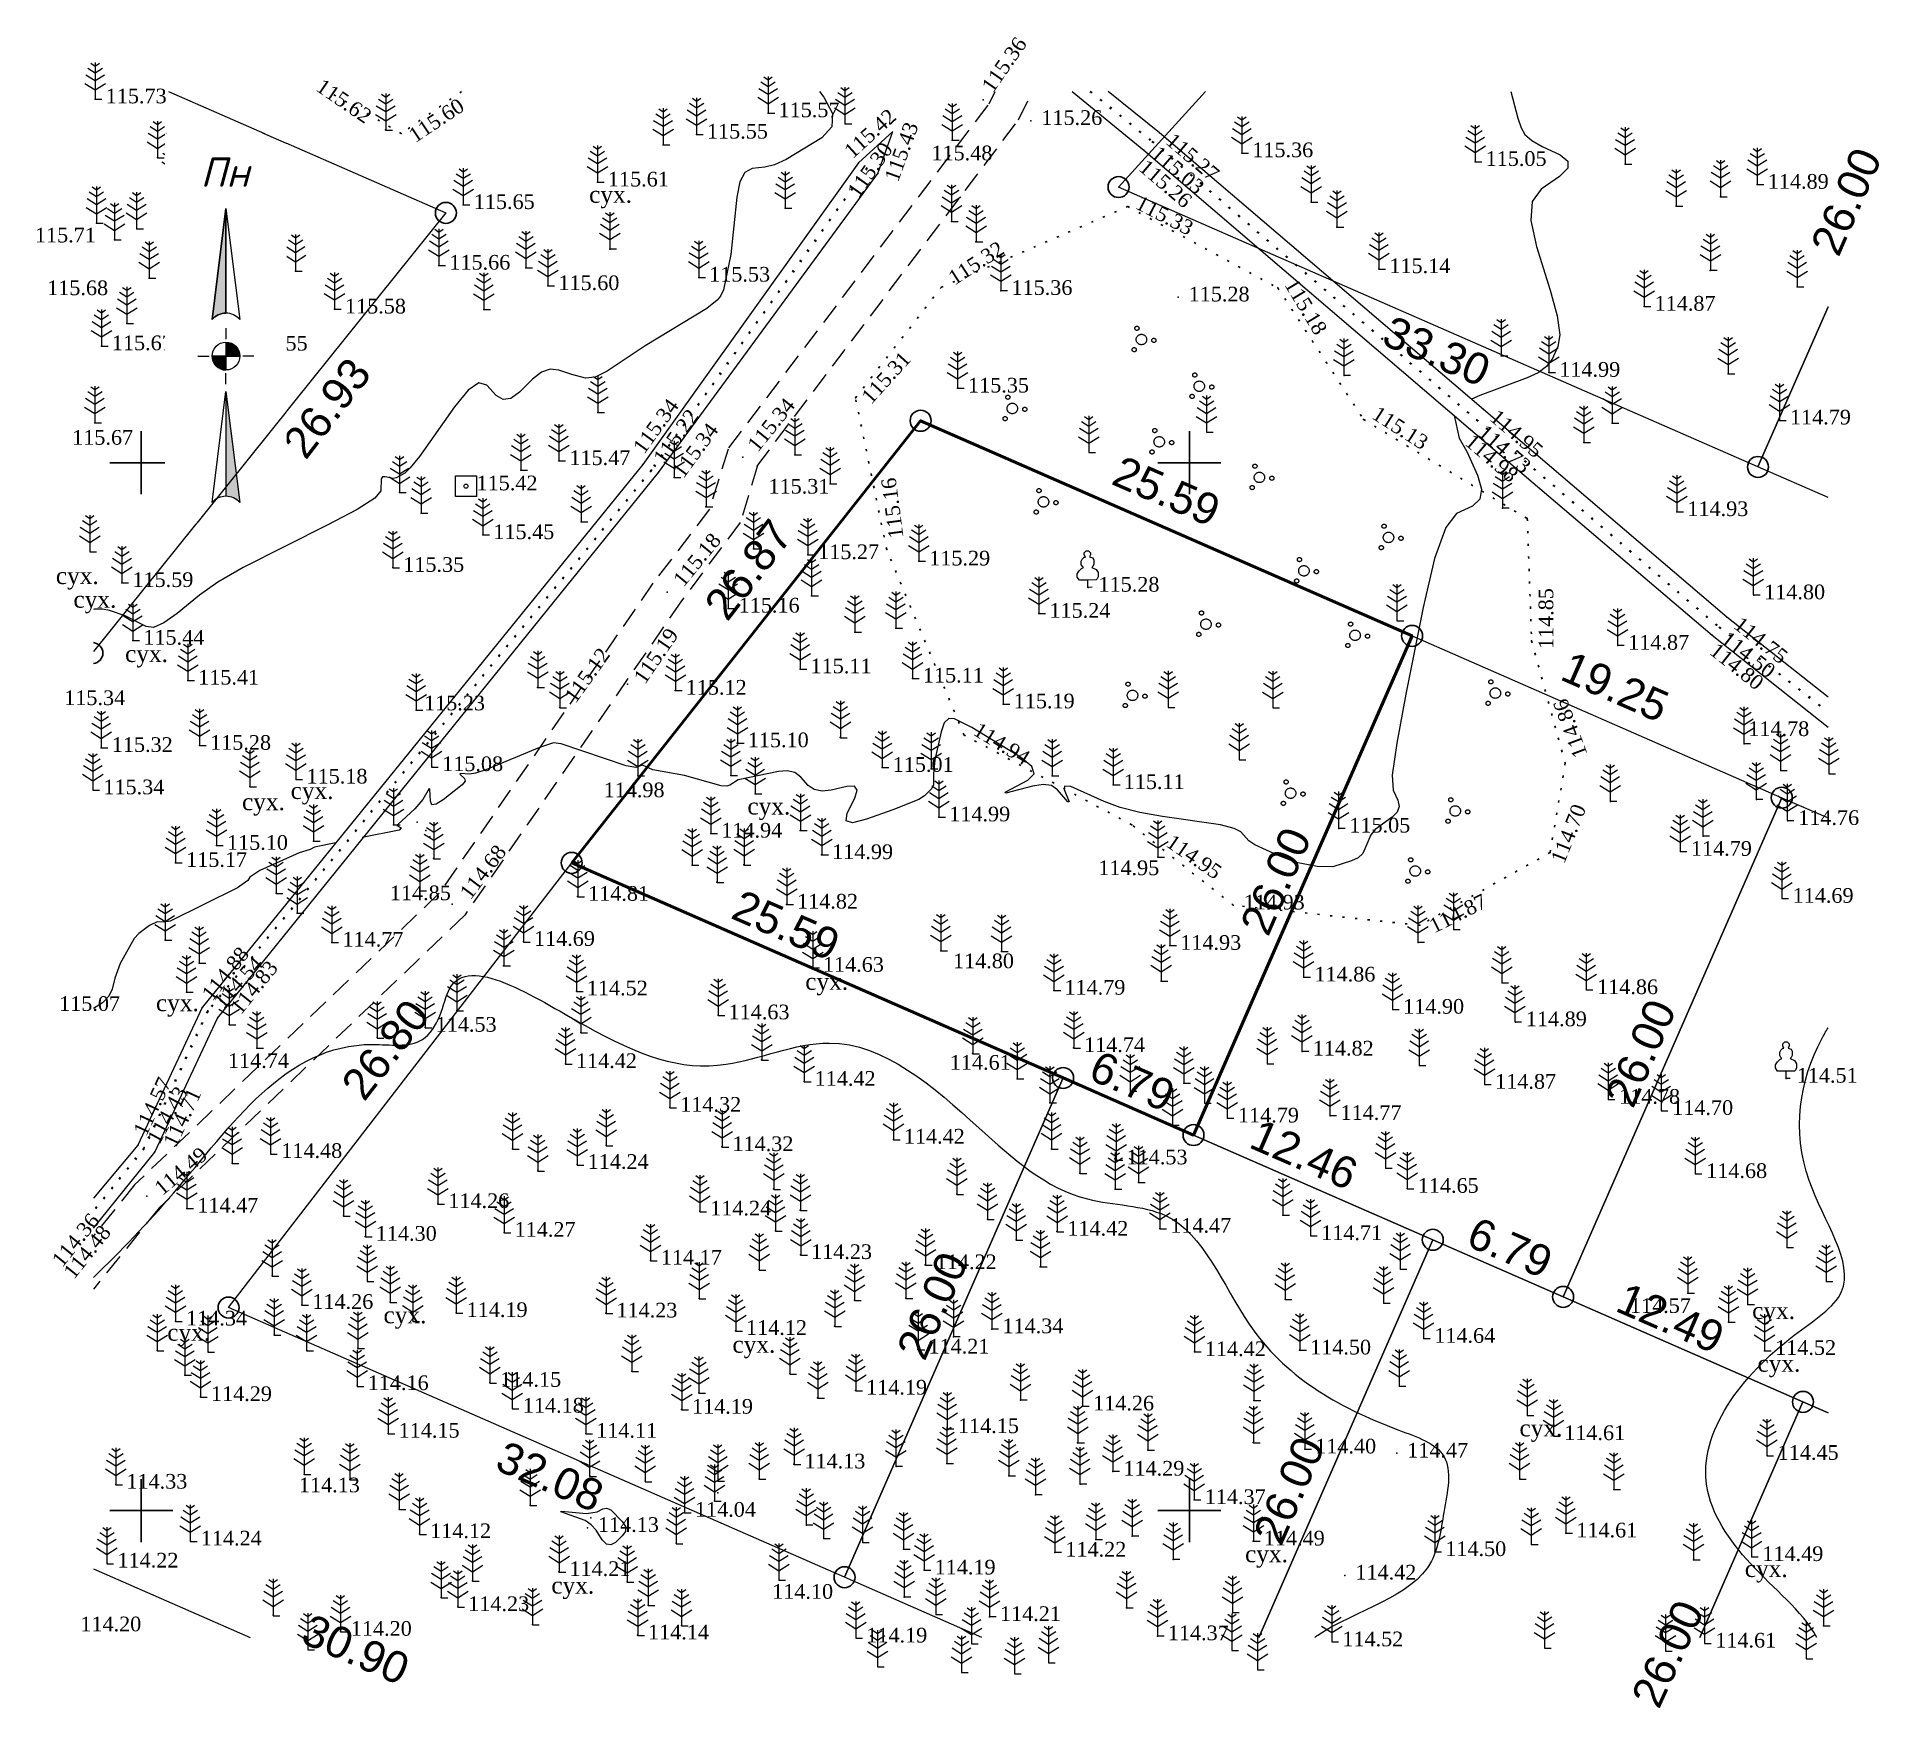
# Model space of a CAD drawing. Header units: millimetres. Extents: x 5405595 to 5405682.9, y 5524940.6 to 5525020.3.
import ezdxf
from ezdxf.enums import TextEntityAlignment as Align

# ---------------------------------------------------------------- set-up
doc = ezdxf.new("R2010")
doc.units = ezdxf.units.MM
doc.set_wipeout_variables(frame=1)
for name, pattern in [('DASHEDX2', [1.5, 1, -0.5]), ('HIDDEN', [0.5, 0, -0.5]), ('суцільна', [50, 50, 0])]:
    doc.linetypes.add(name, pattern=pattern)
for name, color, linetype, lineweight in [('#Лист (текст_ПН)', 250, 'Continuous', 0), ('#Штамп', 250, 'Continuous', 0), ('11900000', 1, 'Continuous', 30), ('Контур', 7, 'HIDDEN', 30), ('рельеф', 7, 'Continuous', 0), ('ТОЧКИ', 7, 'Continuous', 30), ('усл. знак', 7, 'суцільна', 20)]:
    doc.layers.add(name, color=color, linetype=linetype, lineweight=lineweight)
for name, color, linetype in [('SC007', 7, 'Continuous'), ('горизонтали', 42, 'Continuous'), ('дороги', 7, 'Continuous'), ('Ділянки_Межі', 10, 'Continuous'), ('надписи', 7, 'Continuous'), ('отметки', 7, 'Continuous'), ('промеры', 185, 'Continuous'), ('Растительность', 7, 'Continuous')]:
    doc.layers.add(name, color=color, linetype=linetype)
doc.styles.get("Standard").update_dxf_attribs({"font": 'arial.ttf'})
doc.styles.add('times', font='times.ttf')
doc.styles.add('Мой_Топо', font='isocpeui.ttf')
doc.linetypes.add('канава 0', pattern='A,0.9,0,["|",Standard,S=0.25,R=0,X=0,Y=0],0.1', length=1)

msp = doc.modelspace()

# ---------------------------------------------------------------- texts
at = {"layer": 'надписи', "color": 7, "style": 'times'}
for p in [(5405621.364, 5525013.199, 111.861), (5405595.925, 5524995.008, 111.861), (5405596.765, 5524993.878, 111.861), (5405599.227, 5524991.29, 111.861), (5405607.125, 5524984.754, 111.861), (5405604.805, 5524984.221, 111.861), (5405628.914, 5524984.013, 111.861), (5405631.675, 5524975.65, 111.861), (5405600.7, 5524974.63, 111.861), (5405676.844, 5524959.944, 111.861), (5405611.557, 5524959.74, 111.861), (5405601.241, 5524958.907, 111.861), (5405628.202, 5524958.335, 111.861), (5405677.099, 5524957.428, 111.861), (5405665.745, 5524954.344, 111.861), (5405652.653, 5524948.34, 111.861), (5405676.493, 5524947.634, 111.861), (5405619.561, 5524946.843, 111.861)]:
    msp.add_text('сух.', height=0.8, dxfattribs=at).set_placement(p, align=Align.TOP_LEFT)
at = {"layer": 'отметки', "color": 7, "style": 'times'}
for s, rotation, p in [('115.36', 55.0326, (5405640.043, 5525018, 115.358)), ('115.62', 325.53921, (5405608.675, 5525018.369, 115.623)), ('115.60', 33.66554, (5405612.673, 5525015.819, 115.598)), ('115.42', 42.30056, (5405633.456, 5525014.989, 115.424)), ('115.43', 70.0102, (5405635.434, 5525013.59, 115.434)), ('115.30', 54.59133, (5405633.632, 5525012.989, 115.305)), ('115.03', 319.40172, (5405648.576, 5525015.178, 115.03)), ('115.27', 319.5131, (5405649.278, 5525015.792, 115.272)), ('115.26', 319.44841, (5405647.988, 5525014.524, 115.262)), ('115.33', 332.54515, (5405647.689, 5525012.782, 115.325)), ('115.32', 32.91438, (5405638.412, 5525009.031, 115.324)), ('115.18', 301.12086, (5405655.105, 5525008.871, 115.185)), ('115.31', 47.90922, (5405634.293, 5525003.214, 115.312)), ('115.34', 54.00989, (5405623.409, 5525000.772, 115.344)), ('115.34', 50.89332, (5405628.858, 5525000.903, 115.341)), ('115.22', 54.51498, (5405624.374, 5525000.266, 115.216)), ('115.34', 53.75835, (5405625.29, 5524999.622, 115.337)), ('115.13', 327.38666, (5405659.025, 5525002.74, 115.131)), ('114.95', 319.48538, (5405664.731, 5525002.599, 114.949)), ('114.98', 319.60764, (5405663.541, 5525001.429, 114.98)), ('114.73', 319.0267, (5405664.177, 5525001.876, 114.731)), ('115.16', 97.5357, (5405635.669, 5524996.342, 115.156)), ('115.18', 50.56819, (5405625.318, 5524994.473, 115.175)), ('114.85', 90, (5405666.658, 5524991.107, 114.846)), ('114.75', 321.71346, (5405676.338, 5524992.706, 114.745)), ('115.19', 55.60417, (5405623.443, 5524989.781, 115.195)), ('114.80', 321.55311, (5405675.194, 5524991.461, 114.796)), ('114.50', 322.11782, (5405675.734, 5524992.014, 114.498)), ('115.12', 54.41595, (5405620.141, 5524988.881, 115.121)), ('114.86', 110.48971, (5405668.348, 5524985.832, 114.864)), ('114.94', 328.65063, (5405639.99, 5524987.653, 114.937)), ('114.70', 68.35089, (5405667.217, 5524981.078, 114.703)), ('114.68', 52.76724, (5405615.139, 5524979.53, 114.679)), ('114.95', 325.53281, (5405649.224, 5524982.31, 114.946)), ('114.87', 26.54379, (5405661.352, 5524978.158, 114.874)), ('114.88', 51.38325, (5405602.829, 5524974.705, 114.878)), ('114.54', 47.54673, (5405603.379, 5524974.366, 114.54)), ('114.83', 51.06477, (5405604.196, 5524974.055, 114.833)), ('114.57', 64.99267, (5405599.594, 5524968.115, 114.567)), ('114.43', 61.49747, (5405600.241, 5524967.764, 114.432)), ('114.71', 64.87219, (5405601.019, 5524967.591, 114.708)), ('114.49', 39.9754, (5405600.547, 5524965.537, 114.488)), ('114.36', 50.9395, (5405595.679, 5524962.006, 114.357)), ('114.48', 51.15153, (5405596.231, 5524961.434, 114.476))]:
    msp.add_text(s, height=0.7, rotation=rotation, dxfattribs=at).set_placement(p, align=Align.TOP_LEFT)
for s, p in [('115.73', (5405598.304, 5525017.846, 115.726)), ('115.57', (5405630.4, 5525017.183, 115.568)), ('115.26', (5405642.935, 5525016.815, 115.262)), ('115.55', (5405626.985, 5525016.163, 115.552)), ('115.48', (5405637.693, 5525015.126, 115.483)), ('115.36', (5405652.998, 5525015.275, 115.365)), ('115.05', (5405664.129, 5525014.86, 115.049)), ('115.64', (5405601.978, 5525014.102, 115.637)), ('115.61', (5405622.26, 5525013.878, 115.615)), ('114.89', (5405677.59, 5525013.771, 114.886)), ('115.65', (5405615.861, 5525012.803, 115.647)), ('115.71', (5405594.927, 5525011.208, 115.709)), ('115.66', (5405614.696, 5525009.911, 115.659)), ('115.14', (5405659.539, 5525009.744, 115.14)), ('115.56', (5405602.851, 5525009.52, 115.563)), ('115.60', (5405619.9, 5525008.935, 115.603)), ('115.53', (5405627.091, 5525009.34, 115.534)), ('115.68', (5405595.511, 5525008.693, 115.684)), ('115.36', (5405641.512, 5525008.706, 115.364)), ('115.28', (5405649.962, 5525008.393, 115.284)), ('115.58', (5405609.718, 5525007.818, 115.578)), ('114.87', (5405672.19, 5525007.953, 114.874)), ('115.67', (5405598.597, 5525006.067, 115.673)), ('115.55', (5405605.03, 5525006.049, 115.547)), ('114.99', (5405667.643, 5525004.801, 114.994)), ('115.35', (5405639.44, 5525004.048, 115.354)), ('114.79', (5405678.647, 5525002.524, 114.794)), ('115.67', (5405596.704, 5525001.558, 115.668)), ('115.47', (5405620.424, 5525000.588, 115.466)), ('115.42', (5405615.994, 5524999.382, 115.422)), ('115.31', (5405629.921, 5524999.225, 115.308)), ('114.93', (5405673.753, 5524998.154, 114.931)), ('115.45', (5405616.794, 5524997.054, 115.448)), ('115.27', (5405632.291, 5524996.099, 115.273)), ('115.29', (5405637.588, 5524995.796, 115.285)), ('115.35', (5405612.497, 5524995.492, 115.352)), ('115.59', (5405599.578, 5524994.77, 115.587)), ('115.28', (5405645.663, 5524994.546, 115.277)), ('114.80', (5405677.417, 5524994.182, 114.802)), ('115.16', (5405628.498, 5524993.549, 115.162)), ('115.24', (5405643.323, 5524993.302, 115.238)), ('115.44', (5405600.098, 5524992.018, 115.439)), ('114.87', (5405670.931, 5524991.778, 114.867)), ('115.11', (5405631.927, 5524990.653, 115.114)), ('115.41', (5405602.715, 5524990.113, 115.413)), ('115.12', (5405625.973, 5524989.633, 115.12)), ('115.11', (5405637.286, 5524990.21, 115.108)), ('115.34', (5405596.325, 5524989.137, 115.339)), ('115.23', (5405613.49, 5524988.886, 115.23)), ('115.19', (5405641.618, 5524988.981, 115.193)), ('115.32', (5405598.595, 5524986.901, 115.316)), ('115.28', (5405603.284, 5524987.001, 115.28)), ('115.10', (5405628.932, 5524987.123, 115.103)), ('114.78', (5405676.66, 5524987.658, 114.78)), ('115.18', (5405607.884, 5524985.391, 115.176)), ('115.08', (5405614.354, 5524985.984, 115.081)), ('115.01', (5405635.845, 5524985.95, 115.013)), ('115.11', (5405646.865, 5524985.13, 115.109)), ('115.34', (5405598.192, 5524984.88, 115.338)), ('114.98', (5405622.055, 5524984.738, 114.981)), ('114.99', (5405638.543, 5524983.59, 114.994)), ('114.76', (5405679.042, 5524983.416, 114.761)), ('114.94', (5405627.668, 5524982.813, 114.943)), ('115.05', (5405657.627, 5524983.054, 115.053)), ('115.10', (5405604.089, 5524982.23, 115.105)), ('114.99', (5405632.956, 5524981.789, 114.995)), ('114.79', (5405673.924, 5524981.944, 114.792)), ('115.17', (5405602.141, 5524981.414, 115.166)), ('114.95', (5405645.652, 5524981.021, 114.946)), ('114.85', (5405611.86, 5524979.826, 114.846)), ('114.81', (5405621.316, 5524979.798, 114.807)), ('114.82', (5405631.284, 5524979.426, 114.818)), ('114.93', (5405652.594, 5524979.385, 114.932)), ('114.69', (5405678.774, 5524979.705, 114.689)), ('114.77', (5405609.597, 5524977.612, 114.767)), ('114.69', (5405618.734, 5524977.648, 114.688)), ('114.93', (5405649.563, 5524977.459, 114.931)), ('114.63', (5405632.519, 5524976.412, 114.629)), ('114.80', (5405638.722, 5524976.58, 114.796)), ('114.86', (5405655.962, 5524975.947, 114.857)), ('114.52', (5405621.255, 5524975.287, 114.523)), ('114.79', (5405644.038, 5524975.319, 114.79)), ('114.86', (5405669.447, 5524975.344, 114.855)), ('115.07', (5405596.082, 5524974.544, 115.071)), ('114.63', (5405628.016, 5524974.144, 114.625)), ('114.90', (5405660.196, 5524974.411, 114.899)), ('114.89', (5405666.05, 5524973.814, 114.887)), ('114.53', (5405614.044, 5524973.552, 114.528)), ('114.74', (5405644.975, 5524972.579, 114.737)), ('114.82', (5405655.884, 5524972.414, 114.818)), ('114.74', (5405604.135, 5524971.823, 114.735)), ('114.42', (5405620.736, 5524971.819, 114.421)), ('114.61', (5405638.57, 5524971.738, 114.61)), ('114.51', (5405678.97, 5524971.121, 114.51)), ('114.42', (5405632.121, 5524970.972, 114.421)), ('114.87', (5405664.585, 5524970.831, 114.866)), ('114.32', (5405625.71, 5524969.736, 114.324)), ('114.77', (5405657.21, 5524969.345, 114.773)), ('114.78', (5405670.499, 5524970.114, 114.782)), ('114.70', (5405673.03, 5524969.581, 114.704)), ('114.79', (5405652.316, 5524969.221, 114.794)), ('114.48', (5405606.679, 5524967.528, 114.477)), ('114.32', (5405628.202, 5524967.856, 114.321)), ('114.42', (5405636.377, 5524968.213, 114.418)), ('114.24', (5405621.296, 5524967.008, 114.242)), ('114.53', (5405647.002, 5524967.224, 114.527)), ('114.65', (5405660.893, 5524965.865, 114.655)), ('114.68', (5405674.651, 5524966.572, 114.681)), ('114.47', (5405602.674, 5524964.923, 114.473)), ('114.26', (5405614.647, 5524965.138, 114.262)), ('114.24', (5405627.14, 5524964.783, 114.242)), ('114.30', (5405611.188, 5524963.579, 114.299)), ('114.27', (5405617.809, 5524963.768, 114.269)), ('114.42', (5405644.178, 5524963.821, 114.423)), ('114.47', (5405649.087, 5524963.96, 114.472)), ('114.71', (5405656.286, 5524963.609, 114.708)), ('114.17', (5405624.788, 5524962.439, 114.168)), ('114.23', (5405631.953, 5524962.708, 114.227)), ('114.22', (5405637.899, 5524962.222, 114.221)), ('114.26', (5405608.16, 5524960.328, 114.262)), ('114.19', (5405615.521, 5524959.94, 114.192)), ('114.23', (5405622.667, 5524959.918, 114.234)), ('114.57', (5405671.014, 5524960.133, 114.567)), ('114.34', (5405602.137, 5524959.535, 114.339)), ('114.12', (5405628.849, 5524959.087, 114.118)), ('114.34', (5405641.081, 5524959.166, 114.343)), ('114.21', (5405637.552, 5524958.197, 114.205)), ('114.42', (5405650.738, 5524958.074, 114.418)), ('114.50', (5405655.757, 5524958.152, 114.497)), ('114.64', (5405661.679, 5524958.709, 114.64)), ('114.52', (5405677.94, 5524958.132, 114.52)), ('114.16', (5405610.803, 5524956.453, 114.161)), ('114.15', (5405617.124, 5524956.609, 114.15)), ('114.19', (5405634.577, 5524956.238, 114.187)), ('114.29', (5405603.326, 5524955.932, 114.289)), ('114.18', (5405618.203, 5524955.376, 114.181)), ('114.19', (5405626.272, 5524955.328, 114.193)), ('114.26', (5405645.406, 5524955.48, 114.261)), ('114.15', (5405638.958, 5524954.401, 114.154)), ('114.15', (5405612.277, 5524954.184, 114.152)), ('114.11', (5405621.701, 5524954.18, 114.113)), ('114.61', (5405667.878, 5524954.068, 114.612)), ('114.13', (5405631.635, 5524952.718, 114.13)), ('114.40', (5405656, 5524953.43, 114.402)), ('114.47', (5405660.391, 5524953.236, 114.47)), ('114.45', (5405678.062, 5524953.125, 114.447)), ('114.33', (5405599.291, 5524951.751, 114.327)), ('114.29', (5405646.851, 5524952.372, 114.292)), ('114.13', (5405607.52, 5524951.577, 114.132)), ('114.37', (5405650.732, 5524951.016, 114.375)), ('114.04', (5405626.413, 5524950.411, 114.039)), ('114.12', (5405613.78, 5524949.389, 114.118)), ('114.13', (5405621.784, 5524949.687, 114.13)), ('114.61', (5405668.456, 5524949.424, 114.608)), ('114.24', (5405602.841, 5524949.04, 114.238)), ('114.22', (5405644.082, 5524948.509, 114.224)), ('114.49', (5405653.549, 5524949.04, 114.492)), ('114.50', (5405662.205, 5524948.536, 114.499)), ('114.49', (5405677.331, 5524948.298, 114.493)), ('114.22', (5405598.866, 5524947.988, 114.215)), ('114.21', (5405620.426, 5524947.584, 114.209)), ('114.19', (5405637.845, 5524947.656, 114.187)), ('114.42', (5405657.917, 5524947.414, 114.422)), ('114.10', (5405630.096, 5524946.496, 114.105)), ('114.23', (5405615.596, 5524945.911, 114.232)), ('114.20', (5405597.092, 5524944.944, 114.204)), ('114.20', (5405609.998, 5524944.731, 114.198)), ('114.21', (5405640.963, 5524945.437, 114.21)), ('114.14', (5405624.173, 5524944.556, 114.14)), ('114.19', (5405634.586, 5524944.41, 114.193)), ('114.37', (5405648.971, 5524944.519, 114.365)), ('114.52', (5405657.294, 5524944.23, 114.523)), ('114.61', (5405675.084, 5524944.169, 114.608))]:
    msp.add_text(s, height=0.7, dxfattribs=at).set_placement(p, align=Align.TOP_LEFT)
at = {"layer": 'промеры', "char_height": 1.5, "attachment_point": 1}
for s, insert, rotation in [('26.00', (5405679.59, 5525010.363), 66.37949), ('33.30', (5405659.694, 5525007.059), 336.4763), ('26.93', (5405606.654, 5525000.999), 52.3508), ('25.59', (5405646.807, 5525000.379), 336.4763), ('26.87', (5405626.766, 5524993.285), 52.3508), ('19.25', (5405668.215, 5524991.053), 336.35584), ('26.00', (5405652.378, 5524977.938), 66.37949), ('25.59', (5405628.656, 5524979.667), 336.4763), ('26.80', (5405609.448, 5524970.387), 52.3508), ('26.00', (5405669.782, 5524969.736), 66.37949), ('6.79', (5405645.708, 5524971.993, 107.24), 336.4763), ('12.46', (5405653.368, 5524968.732, 107.24), 336.4763), ('6.79', (5405663.726, 5524964.056, 107.24), 336.4763), ('26.00', (5405635.993, 5524957.685), 66.37949), ('12.49', (5405670.846, 5524960.929), 336.4763), ('32.08', (5405617.402, 5524953.373), 336.35584), ('26.00', (5405653.007, 5524948.87), 66.37949), ('26.00', (5405671.031, 5524941.109, 107.24), 65.31556), ('30.90', (5405608.133, 5524945.117), 336.3783)]:
    msp.add_mtext(s, dxfattribs=dict(at, insert=insert, rotation=rotation))

# ---------------------------------------------------------------- blocks, each defined once
blk = doc.blocks.new('SYMBOL902')
at = {"layer": 'SC007'}
blk.add_lwpolyline([(-1.25, -1.25), (-1.25, 1.25), (1.25, 1.25), (1.25, -1.25)], close=True, dxfattribs=at)
blk.add_circle((0, 0), 0.25, dxfattribs=at)
blk = doc.blocks.new('A$C51FE15A3')
at = {"layer": 'Растительность', "color": 94, "lineweight": 0}
for points in [[(-0.447, 1.172), (0, 0.895), (0.447, 1.172)], [(-0.343, 1.489), (0, 1.267), (0.343, 1.489)], [(-0.201, 1.726), (0, 1.584), (0.201, 1.726)], [(0, 1.75), (0, 0), (0.319, 0)], [(-0.493, 0.753), (0, 0.444), (0.493, 0.753)]]:
    blk.add_lwpolyline(points, dxfattribs=at)
blk = doc.blocks.new('A$C2ACB5305')
at = {"layer": 'Растительность'}
blk.add_lwpolyline([(0.2, 0), (0.2, 0), (0, 0), (0, 0.35), (-0.4, 0.35), (-0.5, 0.5), (-0.5, 0.65), (-0.4, 0.8), (-0.3, 0.9), (-0.2, 0.95), (-0.25, 1), (-0.3, 1.1), (-0.3, 1.25), (-0.25, 1.35), (-0.15, 1.45), (-0.1, 1.45), (-0.15, 1.55), (-0.15, 1.65), (-0.05, 1.75), (0.05, 1.75), (0.15, 1.65), (0.15, 1.55), (0.1, 1.45), (0.25, 1.4), (0.3, 1.3), (0.3, 1.1), (0.25, 1), (0.2, 0.95), (0.4, 0.85), (0.5, 0.7), (0.5, 0.5), (0.45, 0.4), (0.4, 0.35), (0, 0.35)], dxfattribs=at)
blk = doc.blocks.new('A$C72385B22')
at = {"layer": 'усл. знак'}
for centre, radius in [((0, 0), 0.625), ((-0.02, 1.49), 0.25), ((-1.29, -0.64), 0.25), ((1.28, -0.76), 0.25)]:
    blk.add_circle(centre, radius, dxfattribs=at)
blk = doc.blocks.new('*U5')
at = {"color": 0}
for points in [[(-0.113, 0), (-0.109, -0.029), (-0.097, -0.056)], [(-0.113, 0), (-0.097, -0.056), (0, 0)], [(-0.097, -0.056), (0, -0.113), (0, 0)], [(-0.097, -0.056), (-0.08, -0.08), (-0.056, -0.097)], [(-0.097, -0.056), (-0.056, -0.097), (0, -0.113)], [(-0.056, -0.097), (-0.029, -0.109), (0, -0.113)]]:
    blk.add_solid(points, dxfattribs=at)
blk = doc.blocks.new('*U6')
at = {"color": 0}
for points in [[(0, 0), (0.097, 0.056), (0, 0.113)], [(0.097, 0.056), (0.029, 0.109), (0, 0.113)], [(0, 0), (0.113, 0), (0.097, 0.056)], [(0.097, 0.056), (0.056, 0.097), (0.029, 0.109)], [(0.097, 0.056), (0.08, 0.08), (0.056, 0.097)], [(0.113, 0), (0.109, 0.029), (0.097, 0.056)]]:
    blk.add_solid(points, dxfattribs=at)
blk = doc.blocks.new('*U7')
at = {"color": 0}
for points in [[(0, -1.136), (0.021, -1.138), (0, -0.288)], [(0.021, -1.138), (0.042, -1.142), (0, -0.288)], [(0.042, -1.142), (0.062, -1.15), (0, -0.288)], [(0.062, -1.15), (0.081, -1.16), (0, -0.288)], [(0.081, -1.16), (0.098, -1.173), (0, -0.288)], [(0.098, -1.173), (0.113, -1.188), (0, -0.288)]]:
    blk.add_solid(points, dxfattribs=at)
blk = doc.blocks.new('*U8')
at = {"color": 0}
for points in [[(-0.113, 0.297), (-0.098, 0.312), (0, 1.197)], [(-0.098, 0.312), (-0.081, 0.325), (0, 1.197)], [(-0.081, 0.325), (-0.062, 0.335), (0, 1.197)], [(-0.062, 0.335), (-0.042, 0.343), (0, 1.197)], [(-0.042, 0.343), (-0.021, 0.347), (0, 1.197)], [(-0.021, 0.347), (0, 0.349), (0, 1.197)]]:
    blk.add_solid(points, dxfattribs=at)
blk = doc.blocks.new('#Північ')
at = {"color": 7}
blk.add_wipeout([(-2.901, 10.635), (2.901, 10.635), (2.901, -7.981), (-2.901, -7.981)], dxfattribs=at).dxf.layer = '#Лист (текст_ПН)'
at = {"layer": '#Лист (текст_ПН)'}
for p, q in [((-0.663, 1.748), (0, 7.043)), ((0, 7.043), (0, 2.052)), ((0, 7.043), (0.663, 1.748)), ((0, 1.337), (0, 0.807)), ((-1.337, 0), (-0.807, 0)), ((-0.662, 0), (0.662, 0)), ((0, 0.662), (0, -0.662)), ((1.337, 0), (0.807, 0)), ((0, -1.337), (0, -0.807)), ((-0.663, -6.99), (0, -1.695)), ((0, -1.695), (0.663, -6.99)), ((0, -1.695), (0, -6.686))]:
    blk.add_line(p, q, dxfattribs=at)
at = {"layer": '#Лист (текст_ПН)', "flags": 128}
for points in [[(0, 7.043), (-0.663, 1.748, -0.218585), (0, 2.052)], [(0, 0), (-0.662, 0, 0.414214), (0, -0.662)]]:
    blk.add_lwpolyline(points, format="xyb", close=True, dxfattribs=at)
at = {"layer": '#Лист (текст_ПН)'}
blk.add_circle((0, 0), 0.662, dxfattribs=at)
for centre in [(0, 1.178), (0, -7.56)]:
    blk.add_arc(centre, 0.874, 40.67981, 139.32019, dxfattribs=at)
at = {"layer": '#Лист (текст_ПН)', "xscale": 5.883850111352785, "yscale": 5.883850111352785, "zscale": 5.883850111352785}
for name in ['*U8', '*U5', '*U6', '*U7']:
    blk.add_blockref(name, (0, 0), dxfattribs=at)
at = {"layer": '#Лист (текст_ПН)', "style": 'Мой_Топо'}
blk.add_text('Пн', height=1.4, dxfattribs=at).set_placement((-1.217, 8.077))

# ---------------------------------------------------------------- linework, layer by layer
at = {"layer": '11900000', "color": 7}
for points in [[(5405600, 5524998.5, 0), (5405600, 5525001.5, 0)], [(5405600, 5524998.5, 0), (5405600, 5525001.5, 0)], [(5405650, 5524998.5, 0), (5405650, 5525001.5, 0)], [(5405650, 5524998.5, 0), (5405650, 5525001.5, 0)], [(5405598.5, 5525000, 0), (5405601.5, 5525000, 0)], [(5405598.5, 5525000, 0), (5405601.5, 5525000, 0)], [(5405648.5, 5525000, 0), (5405651.5, 5525000, 0)], [(5405648.5, 5525000, 0), (5405651.5, 5525000, 0)], [(5405600, 5524948.5, 0), (5405600, 5524951.5, 0)], [(5405600, 5524948.5, 0), (5405600, 5524951.5, 0)], [(5405650, 5524948.5, 0), (5405650, 5524951.5, 0)], [(5405650, 5524948.5, 0), (5405650, 5524951.5, 0)], [(5405598.5, 5524950, 0), (5405601.5, 5524950, 0)], [(5405598.5, 5524950, 0), (5405601.5, 5524950, 0)], [(5405648.5, 5524950, 0), (5405651.5, 5524950, 0)], [(5405648.5, 5524950, 0), (5405651.5, 5524950, 0)]]:
    msp.add_polyline3d(points, dxfattribs=at)
at = {"layer": 'горизонтали', "color": 32}
for points in [[(5405632.353, 5525017.708, 115.5), (5405632.557, 5525017.442, 115.5), (5405632.967, 5525016.662, 115.5), (5405632.937, 5525016.022, 115.5), (5405632.467, 5525015.502, 115.5), (5405630.757, 5525014.462, 115.5), (5405630.207, 5525014.212, 115.5), (5405629.747, 5525014.102, 115.5), (5405629.147, 5525014.032, 115.5), (5405628.797, 5525013.852, 115.5), (5405628.547, 5525013.402, 115.5), (5405628.417, 5525012.672, 115.5), (5405628.117, 5525009.932, 115.5), (5405627.767, 5525008.252, 115.5), (5405627.627, 5525007.952, 115.5), (5405627.467, 5525007.752, 115.5), (5405626.977, 5525007.362, 115.5), (5405624.037, 5525005.572, 115.5), (5405622.227, 5525004.362, 115.5), (5405621.657, 5525004.082, 115.5), (5405621.197, 5525004.032, 115.5), (5405620.537, 5525004.202, 115.5), (5405619.927, 5525004.412, 115.5), (5405619.507, 5525004.462, 115.5), (5405619.097, 5525004.322, 115.5), (5405618.667, 5525003.992, 115.5), (5405618.037, 5525003.362, 115.5), (5405617.627, 5525003.062, 115.5), (5405617.267, 5525003.012, 115.5), (5405616.937, 5525003.212, 115.5), (5405616.477, 5525003.692, 115.5), (5405616.107, 5525003.802, 115.5), (5405615.597, 5525003.452, 115.5), (5405614.947, 5525002.672, 115.5), (5405613.267, 5525000.302, 115.5), (5405612.827, 5524999.752, 115.5), (5405612.577, 5524999.502, 115.5), (5405612.167, 5524999.282, 115.5), (5405612.017, 5524999.252, 115.5), (5405611.637, 5524999.332, 115.5), (5405611.507, 5524999.322, 115.5), (5405611.437, 5524999.222, 115.5), (5405611.427, 5524998.652, 115.5), (5405611.147, 5524998.312, 115.5), (5405610.307, 5524997.772, 115.5), (5405608.907, 5524997.032, 115.5), (5405604.857, 5524994.992, 115.5), (5405603.657, 5524994.292, 115.5), (5405602.777, 5524993.672, 115.5), (5405601.717, 5524992.802, 115.5), (5405601.077, 5524992.352, 115.5), (5405600.577, 5524992.142, 115.5), (5405600.227, 5524992.182, 115.5), (5405599.227, 5524992.692, 115.5), (5405598.477, 5524992.942, 115.5), (5405598.147, 5524993.012, 115.5), (5405597.777, 5524993.012, 115.5), (5405597.723, 5524993.001, 115.5)], [(5405665.326, 5525017.708, 115), (5405665.667, 5525016.442, 115), (5405665.827, 5525015.972, 115), (5405666.007, 5525015.662, 115), (5405666.337, 5525015.372, 115), (5405666.827, 5525015.092, 115), (5405667.687, 5525014.692, 115), (5405668.057, 5525014.392, 115), (5405668.047, 5525014.052, 115), (5405667.657, 5525013.662, 115), (5405666.777, 5525013.042, 115), (5405666.357, 5525012.462, 115), (5405666.287, 5525011.562, 115), (5405666.557, 5525010.322, 115), (5405667.207, 5525008.232, 115), (5405667.547, 5525007.002, 115), (5405667.667, 5525006.102, 115), (5405667.577, 5525005.542, 115), (5405667.297, 5525004.942, 115), (5405667.037, 5525004.582, 115), (5405666.637, 5525004.282, 115), (5405666.107, 5525004.042, 115), (5405663.847, 5525003.212, 115), (5405663.456, 5525003.031, 115)], [(5405662.634, 5525002.249, 113.39), (5405662.867, 5525001.172, 115), (5405663.237, 5525000.532, 115), (5405663.747, 5524999.402, 115), (5405663.937, 5524998.742, 115), (5405663.857, 5524998.252, 115), (5405663.497, 5524997.922, 115), (5405662.737, 5524997.572, 115), (5405662.227, 5524996.912, 115), (5405661.697, 5524995.422, 115), (5405661.157, 5524993.092, 115), (5405660.317, 5524988.962, 115), (5405659.887, 5524986.622, 115), (5405659.677, 5524985.092, 115), (5405659.717, 5524984.372, 115), (5405659.937, 5524983.902, 115), (5405660.007, 5524983.602, 115), (5405659.917, 5524983.332, 115), (5405659.667, 5524983.082, 115), (5405658.867, 5524982.492, 115), (5405658.657, 5524982.242, 115), (5405658.267, 5524981.352, 115), (5405658.047, 5524981.152, 115), (5405657.737, 5524981.002, 115), (5405656.847, 5524980.722, 115), (5405656.087, 5524980.732, 115), (5405655.097, 5524980.932, 115), (5405654.227, 5524981.252, 115), (5405653.127, 5524981.762, 115), (5405652.827, 5524981.952, 115), (5405652.447, 5524982.382, 115), (5405652.137, 5524982.552, 115), (5405651.487, 5524982.722, 115), (5405648.717, 5524983.112, 115), (5405647.627, 5524983.302, 115), (5405646.697, 5524983.542, 115), (5405645.927, 5524983.842, 115), (5405644.337, 5524984.552, 115), (5405644.047, 5524984.572, 115), (5405644.027, 5524984.402, 115), (5405644.267, 5524983.812, 115), (5405644.207, 5524983.812, 115), (5405643.707, 5524984.392, 115), (5405643.427, 5524984.592, 115), (5405643.027, 5524984.652, 115), (5405642.507, 5524984.562, 115), (5405641.237, 5524984.232, 115), (5405641.207, 5524984.282, 115), (5405642.297, 5524984.852, 115), (5405642.597, 5524985.152, 115), (5405642.477, 5524985.512, 115), (5405641.937, 5524985.952, 115), (5405639.627, 5524987.372, 115), (5405638.797, 5524987.782, 115), (5405638.527, 5524987.802, 115), (5405638.307, 5524987.592, 115), (5405638.157, 5524987.152, 115), (5405637.857, 5524985.822, 115), (5405637.787, 5524985.162, 115), (5405637.787, 5524984.632, 115), (5405637.717, 5524984.452, 115), (5405637.357, 5524984.102, 115), (5405637.087, 5524983.932, 115), (5405635.857, 5524983.442, 115), (5405634.597, 5524982.992, 115), (5405633.927, 5524982.822, 115), (5405633.627, 5524982.912, 115), (5405633.677, 5524983.272, 115), (5405634.037, 5524983.992, 115), (5405634.147, 5524984.382, 115), (5405634.017, 5524984.562, 115), (5405633.657, 5524984.552, 115), (5405632.917, 5524984.372, 115), (5405632.477, 5524984.322, 115), (5405632.107, 5524984.402, 115), (5405631.817, 5524984.602, 115), (5405631.457, 5524985.002, 115), (5405631.177, 5524985.212, 115), (5405630.817, 5524985.292, 115), (5405630.397, 5524985.262, 115), (5405628.477, 5524984.862, 115), (5405628.077, 5524984.612, 115), (5405627.927, 5524984.562, 115), (5405627.667, 5524984.582, 115), (5405625.917, 5524985.082, 115), (5405624.407, 5524985.342, 115), (5405623.907, 5524985.572, 115), (5405623.587, 5524985.462, 115), (5405623.137, 5524985.532, 115), (5405620.037, 5524986.582, 115), (5405619.667, 5524986.632, 115), (5405618.997, 5524986.412, 115), (5405616.437, 5524985.352, 115), (5405615.947, 5524985.192, 115), (5405615.657, 5524985.142, 115), (5405615.227, 5524985.172, 115), (5405615.197, 5524985.132, 115), (5405615.417, 5524984.932, 115), (5405615.447, 5524984.812, 115), (5405615.307, 5524984.622, 115), (5405614.397, 5524983.912, 115), (5405614.067, 5524983.702, 115), (5405613.867, 5524983.682, 115), (5405613.797, 5524983.852, 115), (5405613.767, 5524984.422, 115), (5405613.727, 5524984.462, 115), (5405613.427, 5524983.932, 115), (5405613.047, 5524983.492, 115), (5405612.247, 5524982.732, 115), (5405612.187, 5524982.692, 115), (5405612.397, 5524982.582, 115), (5405612.307, 5524982.472, 115), (5405610.535, 5524982.118, 115)], [(5405609.286, 5524981.868, 115), (5405608.257, 5524981.662, 115), (5405608.057, 5524981.552, 115), (5405607.537, 5524981.382, 115), (5405605.657, 5524980.542, 115), (5405605.177, 5524980.222, 115), (5405605.087, 5524980.062, 115), (5405604.587, 5524979.712, 115), (5405601.377, 5524978.132, 115), (5405601.077, 5524978.082, 115), (5405600.757, 5524978.092, 115), (5405600.397, 5524977.922, 115), (5405599.877, 5524977.542, 115), (5405599.667, 5524977.302, 115), (5405598.997, 5524976.112, 115), (5405598.737, 5524975.402, 115), (5405598.607, 5524974.882, 115), (5405598.447, 5524974.542, 115), (5405598.147, 5524974.232, 115), (5405597.723, 5524973.952, 115)]]:
    msp.add_polyline3d(points, dxfattribs=at)
msp.add_polyline3d([(5405622.617, 5524948.482, 114), (5405622.397, 5524948.362, 114), (5405622.187, 5524948.402, 114), (5405621.987, 5524948.612, 114), (5405621.697, 5524949.062, 114), (5405621.467, 5524949.322, 114), (5405621.177, 5524949.532, 114), (5405620.017, 5524949.942, 114), (5405620.027, 5524949.972, 114), (5405621.247, 5524949.862, 114), (5405621.747, 5524949.952, 114), (5405622.017, 5524950.092, 114), (5405622.197, 5524950.122, 114), (5405622.397, 5524950.042, 114), (5405622.947, 5524949.482, 114), (5405623.097, 5524949.242, 114), (5405623.097, 5524949.012, 114), (5405622.947, 5524948.802, 114), (5405622.617, 5524948.482, 114)], close=True, dxfattribs=at)
for points, knots in [([(5405597.723, 5524961.126), (5405599.007, 5524962.38), (5405603.15, 5524966.616), (5405607.371, 5524973.038), (5405613.309, 5524971.987), (5405614.328, 5524973.57), (5405615.002, 5524976.995), (5405621.886, 5524972.4), (5405627.095, 5524970.45), (5405634.017, 5524973.585), (5405639.554, 5524968.65), (5405644.076, 5524964.515), (5405650.202, 5524964.634), (5405652.744, 5524957.477), (5405657.638, 5524954.587), (5405662.753, 5524952.886), (5405662.102, 5524949.951), (5405661.607, 5524946.052), (5405657.892, 5524945.269), (5405656.027, 5524943.987), (5405655.982, 5524943.956)], [788.646793, 788.646793, 788.646793, 788.646793, 793.976328, 805.82926, 808.224069, 809.629388, 811.023069, 817.717516, 824.697693, 829.706044, 837.921411, 844.116267, 847.912489, 854.451188, 863.209597, 865.692003, 868.370851, 870.767732, 877.245455, 877.408753, 877.408753, 877.408753, 877.408753]), ([(5405679.933, 5524943.956), (5405679.202, 5524945.25), (5405676.678, 5524947.186), (5405673.214, 5524952.355), (5405677.096, 5524957.454), (5405682.552, 5524960.751), (5405678.423, 5524966.21), (5405679.138, 5524970.733), (5405680.361, 5524972.863), (5405680.467, 5524973.037)], [59.263679, 59.263679, 59.263679, 59.263679, 63.904689, 68.143785, 76.466951, 79.543627, 85.063561, 91.848837, 92.460749, 92.460749, 92.460749, 92.460749])]:
    msp.add_open_spline(points, degree=3, knots=knots, dxfattribs=at)
at = {"layer": 'дороги', "color": 7, "linetype": 'DASHEDX2'}
for points, elevation in [([(5405640.447, 5525017.128), (5405640.732, 5525017.708)], 115.262), ([(5405641.853, 5525016.364), (5405642.499, 5525017.708)], 115.262), ([(5405628.031, 5525000.706), (5405640.447, 5525017.128)], 115.341), ([(5405629.359, 5524999.812), (5405641.853, 5525016.364)], 115.341), ([(5405627.997, 5525000.65), (5405627.108, 5524997.785)], 115.341), ([(5405629.393, 5524999.868), (5405628.577, 5524997.152)], 115.341), ([(5405627.108, 5524997.785), (5405624.41, 5524994.25), (5405614.216, 5524979.46), (5405599.681, 5524965.541), (5405597.723, 5524963.12)], 115.341), ([(5405628.577, 5524997.152), (5405625.77, 5524993.404), (5405615.44, 5524978.418), (5405600.861, 5524964.455), (5405597.723, 5524960.575)], 115.341)]:
    msp.add_lwpolyline(points, dxfattribs=dict(at, elevation=elevation))
at = {"layer": 'Ділянки_Межі'}
for points in [[(5405601.303, 5525017.708), (5405614.533, 5525011.916), (5405597.723, 5524990.985)], [(5405646.62, 5525013.151), (5405650.767, 5525017.708)], [(5405680.467, 5525007.434), (5405677.123, 5524999.796), (5405646.62, 5525013.151)], [(5405677.123, 5524999.796), (5405680.467, 5525007.434)], [(5405680.467, 5524998.332), (5405677.123, 5524999.796)]]:
    msp.add_lwpolyline(points, dxfattribs=at)
at = {"layer": 'Ділянки_Межі', "lineweight": 25}
for points in [[(5405680.467, 5524998.332), (5405677.123, 5524999.796), (5405646.62, 5525013.151), (5405650.767, 5525017.708)], [(5405597.723, 5524947.228), (5405605.196, 5524943.956)]]:
    msp.add_lwpolyline(points, dxfattribs=at)
at = {"layer": 'Ділянки_Межі', "lineweight": 50}
msp.add_lwpolyline([(5405620.532, 5524980.907), (5405637.179, 5525002.001), (5405660.622, 5524991.737), (5405650.195, 5524967.92), (5405643.976, 5524970.643)], close=True, dxfattribs=at)
at = {"layer": 'Ділянки_Межі', "lineweight": 0}
for points in [[(5405650.195, 5524967.92), (5405660.622, 5524991.737), (5405678.256, 5524984.017), (5405667.828, 5524960.2), (5405661.61, 5524962.923)], [(5405604.164, 5524959.69), (5405620.532, 5524980.907), (5405643.976, 5524970.643), (5405633.549, 5524946.825)]]:
    msp.add_lwpolyline(points, close=True, dxfattribs=at)
for points in [[(5405667.828, 5524960.2), (5405678.256, 5524984.017), (5405680.467, 5524983.049)], [(5405633.549, 5524946.825), (5405643.976, 5524970.643), (5405650.195, 5524967.92), (5405661.61, 5524962.923), (5405653.306, 5524943.956)], [(5405653.306, 5524943.956), (5405661.61, 5524962.923), (5405667.828, 5524960.2), (5405679.269, 5524955.191), (5405674.341, 5524943.956)], [(5405680.467, 5524954.667), (5405679.269, 5524955.191), (5405667.828, 5524960.2)], [(5405674.341, 5524943.956), (5405679.269, 5524955.191), (5405680.467, 5524954.667)], [(5405597.723, 5524947.228), (5405605.196, 5524943.956)], [(5405640.103, 5524943.956), (5405633.549, 5524946.825)]]:
    msp.add_lwpolyline(points, dxfattribs=at)
at = {"layer": 'Контур', "color": 7, "linetype": 'HIDDEN'}
for points, elevation in [([(5405615.273, 5525017.708), (5405612.406, 5525015.709), (5405608.91, 5525017.708)], 115.223), ([(5405647.059, 5525012.221), (5405654.217, 5525008.337), (5405658.309, 5525002.059), (5405666.119, 5524997.33), (5405666.325, 5524991.499), (5405667.93, 5524985.661), (5405667.205, 5524981.396), (5405660.985, 5524977.927), (5405652.094, 5524978.885), (5405647.248, 5524982.721), (5405639.251, 5524987.005), (5405635.558, 5524995.853), (5405634.072, 5525003.089), (5405638.166, 5525008.37), (5405647.059, 5525012.221)], 115.325)]:
    msp.add_lwpolyline(points, dxfattribs=dict(at, elevation=elevation))
at = {"layer": 'отметки', "color": 7}
for p in [(5405597.804, 5525017.346, 115.726), (5405614.851, 5525017.129, 115.716), (5405640.166, 5525017.304, 115.358), (5405629.9, 5525016.683, 115.568), (5405633.571, 5525016.166, 115.499), (5405642.435, 5525016.315, 115.262), (5405611.65, 5525015.886, 115.701), (5405612.406, 5525015.709, 115.598), (5405624.89, 5525015.162, 115.583), (5405626.485, 5525015.663, 115.552), (5405638.689, 5525015.391, 115.483), (5405648.242, 5525015.309, 115.03), (5405648.573, 5525015.736, 115.272), (5405600.769, 5525014.556, 115.639), (5405634.207, 5525014.3, 115.424), (5405647.831, 5525014.915, 115.262), (5405652.498, 5525014.775, 115.365), (5405663.629, 5525014.36, 115.049), (5405670.783, 5525014.249, 114.978), (5405601.478, 5525013.602, 115.637), (5405604.722, 5525013.533, 115.665), (5405621.76, 5525013.378, 115.615), (5405634.616, 5525014.056, 115.305), (5405635.134, 5525013.804, 115.434), (5405677.09, 5525013.271, 114.886), (5405655.809, 5525012.433, 115.274), (5405675.339, 5525012.69, 114.887), (5405615.361, 5525012.303, 115.647), (5405630.724, 5525012.144, 115.445), (5405638.651, 5525011.512, 115.471), (5405647.059, 5525012.221, 115.325), (5405673.223, 5525012.237, 114.905), (5405597.861, 5525011.431, 115.603), (5405598.726, 5525010.64, 115.657), (5405599.783, 5525011.161, 115.649), (5405657.037, 5525011.244, 115.201), (5405622.349, 5525010.194, 115.628), (5405639.819, 5525010.544, 115.408), (5405602.351, 5525009.02, 115.563), (5405607.357, 5525009.14, 115.627), (5405614.196, 5525009.411, 115.659), (5405618.353, 5525009.302, 115.607), (5405659.039, 5525009.244, 115.14), (5405674.847, 5525009.176, 114.899), (5405600.377, 5525008.811, 115.623), (5405619.4, 5525008.435, 115.603), (5405626.591, 5525008.84, 115.534), (5405638.166, 5525008.37, 115.324), (5405641.012, 5525008.206, 115.364), (5405654.217, 5525008.337, 115.185), (5405678.987, 5525008.391, 114.855), (5405603.672, 5525007.812, 115.549), (5405609.218, 5525007.318, 115.578), (5405616.337, 5525007.312, 115.544), (5405649.462, 5525007.893, 115.284), (5405671.69, 5525007.453, 114.874), (5405599.31, 5525006.638, 115.662), (5405604.782, 5525006.883, 115.569), (5405598.097, 5525005.567, 115.673), (5405604.53, 5525005.549, 115.547), (5405664.868, 5525005.096, 115.098), (5405657.39, 5525004.152, 115.251), (5405667.143, 5525004.301, 114.994), (5405675.702, 5525004.239, 114.878), (5405634.072, 5525003.089, 115.312), (5405638.94, 5525003.548, 115.354), (5405597.788, 5525001.906, 115.609), (5405621.784, 5525002.392, 115.463), (5405658.309, 5525002.059, 115.131), (5405663.71, 5525002.037, 114.731), (5405664.026, 5525002.544, 114.949), (5405670.173, 5525001.888, 114.965), (5405678.147, 5525002.024, 114.794), (5405663.41, 5525001.585, 114.98), (5405668.812, 5525000.961, 115.002), (5405619.924, 5525000.088, 115.466), (5405628.695, 5525000.259, 115.341), (5405631.176, 5525000.377, 115.347), (5405618.106, 5524999.643, 115.47), (5405623.927, 5524999.911, 115.344), (5405624.336, 5524999.644, 115.216), (5405624.668, 5524999.527, 115.337), (5405625.423, 5524999.287, 115.367), (5405612.32, 5524998.573, 115.494), (5405632.856, 5524998.989, 115.308), (5405613.353, 5524997.591, 115.38), (5405626.937, 5524997.894, 115.364), (5405664.941, 5524997.837, 114.985), (5405673.253, 5524997.654, 114.931), (5405616.294, 5524996.554, 115.448), (5405620.98, 5524997.184, 115.391), (5405666.119, 5524997.33, 114.957), (5405629.202, 5524995.888, 115.285), (5405635.558, 5524995.853, 115.156), (5405611.997, 5524994.992, 115.352), (5405631.791, 5524995.599, 115.273), (5405637.088, 5524995.296, 115.285), (5405599.078, 5524994.27, 115.587), (5405645.163, 5524994.046, 115.277), (5405625.09, 5524993.827, 115.175), (5405627.998, 5524993.049, 115.162), (5405631.975, 5524993.651, 115.195), (5405676.917, 5524993.682, 114.802), (5405642.823, 5524992.802, 115.238), (5405675.636, 5524992.623, 114.745), (5405599.598, 5524991.518, 115.439), (5405634.033, 5524991.917, 115.12), (5405636, 5524992.101, 115.206), (5405666.325, 5524991.499, 114.846), (5405670.431, 5524991.278, 114.867), (5405674.941, 5524991.774, 114.796), (5405675.281, 5524992.142, 114.498), (5405602.215, 5524989.613, 115.413), (5405631.427, 5524990.153, 115.114), (5405636.786, 5524989.71, 115.108), (5405618.904, 5524989.273, 115.188), (5405623.2, 5524989.425, 115.195), (5405625.473, 5524989.133, 115.12), (5405613.112, 5524988.192, 115.228), (5405619.971, 5524988.313, 115.121), (5405641.118, 5524988.481, 115.193), (5405633.347, 5524986.885, 115.06), (5405639.251, 5524987.005, 114.937), (5405598.095, 5524986.401, 115.316), (5405602.784, 5524986.501, 115.28), (5405628.432, 5524986.623, 115.103), (5405676.463, 5524986.589, 114.78), (5405613.854, 5524985.484, 115.081), (5405635.345, 5524985.45, 115.013), (5405637.674, 5524985.388, 115.004), (5405667.93, 5524985.661, 114.864), (5405678.215, 5524985.314, 114.753), (5405605.177, 5524984.545, 115.177), (5405607.384, 5524984.891, 115.176), (5405623.688, 5524985.065, 114.981), (5405628.125, 5524985.077, 115.016), (5405643.453, 5524985.059, 115.006), (5405646.365, 5524984.63, 115.109), (5405629.279, 5524984.203, 114.951), (5405670.084, 5524983.839, 114.868), (5405677.056, 5524983.937, 114.726), (5405612.036, 5524982.724, 115.015), (5405613.154, 5524982.855, 114.95), (5405638.043, 5524983.09, 114.994), (5405647.248, 5524982.721, 114.946), (5405657.127, 5524982.554, 115.053), (5405678.542, 5524982.916, 114.761), (5405603.589, 5524981.73, 115.105), (5405608.214, 5524981.95, 115.014), (5405613.572, 5524982.448, 114.796), (5405613.773, 5524982.142, 114.948), (5405627.168, 5524982.313, 114.943), (5405631.439, 5524982.455, 114.961), (5405674.504, 5524982.184, 114.729), (5405601.641, 5524980.914, 115.166), (5405613.946, 5524981.112, 114.92), (5405626.276, 5524980.794, 114.876), (5405628.751, 5524980.809, 114.884), (5405632.456, 5524981.289, 114.995), (5405648.488, 5524981.181, 114.946), (5405667.205, 5524981.396, 114.703), (5405673.424, 5524981.444, 114.792), (5405627.463, 5524979.979, 114.87), (5405606.433, 5524979.46, 114.928), (5405613.296, 5524979.594, 114.846), (5405620.816, 5524979.298, 114.807), (5405678.274, 5524979.205, 114.689), (5405607.44, 5524978.505, 114.894), (5405614.828, 5524978.939, 114.679), (5405630.784, 5524978.926, 114.818), (5405652.094, 5524978.885, 114.932), (5405601.142, 5524977.226, 114.951), (5405660.985, 5524977.927, 114.874), (5405662.608, 5524977.726, 114.903), (5405609.097, 5524977.112, 114.767), (5405618.234, 5524977.148, 114.688), (5405638.134, 5524976.716, 114.799), (5405641.032, 5524976.686, 114.796), (5405649.063, 5524976.959, 114.931), (5405660.917, 5524977.111, 114.919), (5405602.763, 5524976.128, 114.832), (5405617.285, 5524976.002, 114.603), (5405632.019, 5524975.912, 114.629), (5405655.462, 5524975.447, 114.857), (5405602.161, 5524974.738, 114.91), (5405620.755, 5524974.787, 114.523), (5405643.538, 5524974.819, 114.79), (5405648.647, 5524975.269, 114.901), (5405664.913, 5524975.182, 114.838), (5405668.947, 5524974.844, 114.855), (5405602.908, 5524974.002, 114.878), (5405603.182, 5524973.84, 114.54), (5405615.06, 5524973.862, 114.459), (5405659.696, 5524973.911, 114.899), (5405603.64, 5524973.505, 114.833), (5405604.201, 5524973.192, 114.806), (5405613.544, 5524973.052, 114.528), (5405620.963, 5524972.812, 114.477), (5405627.516, 5524973.644, 114.625), (5405665.55, 5524973.314, 114.887), (5405605.511, 5524972.07, 114.735), (5405611.251, 5524972.57, 114.583), (5405644.475, 5524972.079, 114.737), (5405620.236, 5524971.319, 114.421), (5405629.594, 5524971.504, 114.467), (5405639.66, 5524971.804, 114.61), (5405653.723, 5524971.317, 114.824), (5405655.384, 5524971.914, 114.818), (5405660.98, 5524971.234, 114.832), (5405631.621, 5524970.472, 114.421), (5405641.787, 5524970.604, 114.549), (5405649.74, 5524970.393, 114.797), (5405664.085, 5524970.331, 114.866), (5405678.47, 5524970.621, 114.51), (5405643.337, 5524969.456, 114.594), (5405647.195, 5524970.015, 114.71), (5405650.728, 5524969.443, 114.761), (5405669.999, 5524969.614, 114.782), (5405625.21, 5524969.236, 114.324), (5405651.816, 5524968.721, 114.794), (5405656.71, 5524968.845, 114.773), (5405672.53, 5524969.081, 114.704), (5405635.877, 5524967.713, 114.418), (5405649.209, 5524968.4, 114.712), (5405599.848, 5524967.448, 114.567), (5405600.145, 5524967.319, 114.432), (5405600.654, 5524967.12, 114.708), (5405606.179, 5524967.028, 114.477), (5405617.708, 5524967.263, 114.231), (5405622.172, 5524967.437, 114.252), (5405627.702, 5524967.356, 114.321), (5405643.416, 5524967.257, 114.575), (5405646.444, 5524966.786, 114.529), (5405646.502, 5524966.724, 114.527), (5405604.332, 5524966.577, 114.569), (5405618.912, 5524966.214, 114.224), (5405620.796, 5524966.508, 114.242), (5405644.778, 5524966.099, 114.538), (5405659.363, 5524966.34, 114.677), (5405674.151, 5524966.072, 114.681), (5405600.271, 5524964.998, 114.488), (5405630.164, 5524965.349, 114.302), (5405638.904, 5524965.098, 114.394), (5405646.451, 5524965.345, 114.544), (5405647.564, 5524965.662, 114.556), (5405660.393, 5524965.365, 114.655), (5405602.174, 5524964.423, 114.473), (5405609.654, 5524964.067, 114.32), (5405614.147, 5524964.638, 114.262), (5405626.64, 5524964.283, 114.242), (5405631.43, 5524964.337, 114.307), (5405654.461, 5524964.099, 114.68), (5405617.309, 5524963.268, 114.269), (5405630.257, 5524963.344, 114.213), (5405640.362, 5524963.9, 114.377), (5405643.678, 5524963.321, 114.423), (5405648.587, 5524963.46, 114.472), (5405610.688, 5524963.079, 114.299), (5405641.731, 5524962.925, 114.36), (5405655.786, 5524963.109, 114.708), (5405678.514, 5524962.563, 114.587), (5405624.288, 5524961.939, 114.168), (5405629.474, 5524961.5, 114.219), (5405631.453, 5524962.208, 114.227), (5405637.399, 5524961.722, 114.221), (5405642.881, 5524961.641, 114.383), (5405660.068, 5524961.524, 114.667), (5405606.241, 5524961.209, 114.335), (5405610.786, 5524960.948, 114.252), (5405680.39, 5524960.928, 114.532), (5405607.66, 5524959.828, 114.262), (5405611.88, 5524959.954, 114.236), (5405626.608, 5524960.123, 114.131), (5405634.018, 5524960.041, 114.241), (5405636.474, 5524960.133, 114.212), (5405654.563, 5524960.085, 114.573), (5405659.27, 5524959.905, 114.673), (5405673.779, 5524960.379, 114.567), (5405676.641, 5524959.832, 114.567), (5405601.637, 5524959.035, 114.339), (5405612.95, 5524959.049, 114.22), (5405615.021, 5524959.44, 114.192), (5405622.167, 5524959.418, 114.234), (5405633.077, 5524958.801, 114.196), (5405675.722, 5524958.993, 114.577), (5405606.345, 5524958.39, 114.275), (5405628.349, 5524958.587, 114.118), (5405638.749, 5524958.3, 114.226), (5405640.581, 5524958.666, 114.343), (5405661.179, 5524958.209, 114.64), (5405600.763, 5524957.634, 114.327), (5405603.189, 5524957.573, 114.281), (5405607.895, 5524957.639, 114.26), (5405610.335, 5524957.756, 114.199), (5405637.052, 5524957.697, 114.205), (5405650.238, 5524957.574, 114.418), (5405655.257, 5524957.652, 114.497), (5405677.44, 5524957.632, 114.52), (5405602.085, 5524956.47, 114.323), (5405616.624, 5524956.109, 114.15), (5405623.396, 5524956.656, 114.188), (5405630.935, 5524956.537, 114.167), (5405602.826, 5524955.432, 114.289), (5405610.303, 5524955.953, 114.161), (5405626.597, 5524955.619, 114.157), (5405632.266, 5524955.385, 114.159), (5405634.077, 5524955.738, 114.187), (5405641.942, 5524955.271, 114.281), (5405653.078, 5524955.258, 114.399), (5405660.016, 5524955.943, 114.591), (5405617.703, 5524954.876, 114.181), (5405625.772, 5524954.828, 114.193), (5405644.906, 5524954.98, 114.261), (5405666.12, 5524954.544, 114.549), (5405611.777, 5524953.684, 114.152), (5405621.201, 5524953.68, 114.113), (5405638.458, 5524953.901, 114.154), (5405667.378, 5524953.568, 114.612), (5405644.669, 5524953.238, 114.317), (5405648.022, 5524952.883, 114.348), (5405653.042, 5524953.248, 114.392), (5405655.5, 5524952.93, 114.402), (5405659.891, 5524952.736, 114.47), (5405677.562, 5524952.625, 114.447), (5405607.773, 5524951.746, 114.132), (5405631.135, 5524952.218, 114.13), (5405636.006, 5524952.109, 114.174), (5405638.435, 5524952.243, 114.191), (5405646.351, 5524951.872, 114.292), (5405598.791, 5524951.251, 114.327), (5405609.949, 5524951.494, 113.996), (5405621.391, 5524951.656, 114.051), (5405624.033, 5524951.4, 114.132), (5405627.491, 5524951.431, 114.126), (5405627.498, 5524950.847, 113.887), (5405629.475, 5524951.524, 114.169), (5405641.382, 5524951.654, 114.264), (5405644.786, 5524951.27, 114.249), (5405665.762, 5524951.52, 114.826), (5405670.251, 5524951.014, 114.55), (5405612.298, 5524950.064, 114.175), (5405618.546, 5524950.26, 114.041), (5405621.57, 5524950.196, 114.144), (5405627.343, 5524950.474, 114.111), (5405642.658, 5524950.761, 114.256), (5405650.232, 5524950.516, 114.375), (5405621.284, 5524949.187, 114.13), (5405621.447, 5524949.658, 113.937), (5405625.913, 5524949.911, 114.039), (5405631.727, 5524949.311, 114.224), (5405602.341, 5524948.54, 114.238), (5405613.28, 5524948.889, 114.118), (5405625.512, 5524948.443, 114.077), (5405632.554, 5524948.666, 114.215), (5405634.418, 5524948.475, 114.173), (5405645.531, 5524948.617, 114.275), (5405647.271, 5524948.788, 114.262), (5405653.049, 5524948.54, 114.492), (5405666.312, 5524948.384, 114.59), (5405667.956, 5524948.924, 114.608), (5405598.366, 5524947.488, 114.215), (5405636.366, 5524948.164, 114.166), (5405643.582, 5524948.009, 114.224), (5405649.228, 5524947.67, 114.392), (5405661.705, 5524948.036, 114.499), (5405674.04, 5524947.649, 114.576), (5405676.831, 5524947.798, 114.493), (5405615.8, 5524946.657, 114.119), (5405619.926, 5524947.084, 114.209), (5405623.179, 5524946.612, 114.066), (5405630.431, 5524946.679, 114.105), (5405637.345, 5524947.156, 114.187), (5405657.417, 5524946.914, 114.422), (5405614.301, 5524945.853, 114.164), (5405636.393, 5524945.879, 114.141), (5405606.297, 5524945.008, 114.212), (5405615.096, 5524945.411, 114.232), (5405624.179, 5524945.491, 114.074), (5405637.918, 5524945.042, 114.26), (5405640.463, 5524944.937, 114.21), (5405646.998, 5524945.358, 114.335), (5405652.049, 5524945.131, 114.448), (5405609.498, 5524944.231, 114.198), (5405618.66, 5524944.573, 114.094), (5405623.673, 5524944.056, 114.14), (5405625.768, 5524944.524, 114.147), (5405648.471, 5524944.019, 114.365), (5405680.246, 5524944.499, 114.459)]:
    msp.add_point(p, dxfattribs=at)
at = {"layer": 'рельеф', "color": 7, "linetype": 'канава 0'}
for points, elevation in [([(5405644.412, 5525017.708), (5405647.831, 5525014.915), (5405663.41, 5525001.585), (5405674.941, 5524991.774), (5405680.467, 5524987.387)], 113.39), ([(5405680.467, 5524988.81), (5405675.636, 5524992.623), (5405664.026, 5525002.544), (5405648.573, 5525015.736), (5405646.12, 5525017.708)], 113.66), ([(5405597.723, 5524963.476), (5405600.65, 5524967.11), (5405603.64, 5524973.5), (5405624.67, 5524999.53), (5405635.13, 5525013.8), (5405635.857, 5525015.799), (5405634.21, 5525014.3)], 115.42)]:
    msp.add_lwpolyline(points, dxfattribs=dict(at, elevation=elevation))
at = {"layer": 'рельеф', "color": 7, "linetype": 'HIDDEN', "lineweight": 40}
for points, elevation in [([(5405645.273, 5525017.708), (5405648.23, 5525015.32), (5405663.7, 5525002.04), (5405675.27, 5524992.15), (5405680.467, 5524988.107)], 113.4), ([(5405634.62, 5525014.06), (5405624.34, 5524999.64), (5405603.17, 5524973.83), (5405600.14, 5524967.3), (5405597.723, 5524964.29)], 115.3)]:
    msp.add_lwpolyline(points, dxfattribs=dict(at, elevation=elevation))
at = {"layer": 'ТОЧКИ'}
for centre in [(5405646.62, 5525013.151), (5405614.533, 5525011.916), (5405637.179, 5525002.001), (5405677.123, 5524999.796), (5405660.622, 5524991.737), (5405678.256, 5524984.017), (5405620.532, 5524980.907), (5405643.976, 5524970.643, 107.24), (5405650.195, 5524967.92, 107.24), (5405661.61, 5524962.923, 107.24), (5405667.828, 5524960.2, 107.24), (5405604.164, 5524959.69), (5405679.269, 5524955.191, 107.24), (5405633.549, 5524946.825)]:
    msp.add_circle(centre, 0.5, dxfattribs=at)
msp.add_arc((5405597.668, 5524990.917), 0.5, 276.32502, 83.67515, dxfattribs=at)

# ---------------------------------------------------------------- block references
at = {"layer": 'отметки', "color": 7, "xscale": 0.400000000372529, "yscale": 0.400000000372529, "zscale": 0.400000000372529}
msp.add_blockref('SYMBOL902', (5405615.49, 5524998.88, 115.42), dxfattribs=at)
at = {"layer": 'Растительность', "color": 7}
for name, p in [('A$C51FE15A3', (5405597.8, 5525017.34, 115.73)), ('A$C51FE15A3', (5405629.9, 5525016.68, 115.57)), ('A$C51FE15A3', (5405633.57, 5525016.17, 115.5)), ('A$C51FE15A3', (5405611.66, 5525015.86, 115.7)), ('A$C51FE15A3', (5405624.89, 5525015.16, 115.58)), ('A$C51FE15A3', (5405626.49, 5525015.66, 115.55)), ('A$C51FE15A3', (5405638.69, 5525015.39, 115.48)), ('A$C51FE15A3', (5405600.77, 5525014.55, 115.64)), ('A$C51FE15A3', (5405652.5, 5525014.77, 115.36)), ('A$C51FE15A3', (5405663.63, 5525014.36, 115.05)), ('A$C51FE15A3', (5405670.78, 5525014.25, 114.98)), ('A$C51FE15A3', (5405601.48, 5525013.6, 115.64)), ('A$C51FE15A3', (5405604.72, 5525013.53, 115.66)), ('A$C51FE15A3', (5405621.76, 5525013.38, 115.61)), ('A$C51FE15A3', (5405677.09, 5525013.27, 114.89)), ('A$C51FE15A3', (5405655.81, 5525012.43, 115.27)), ('A$C51FE15A3', (5405675.34, 5525012.69, 114.89)), ('A$C51FE15A3', (5405615.36, 5525012.3, 115.65)), ('A$C51FE15A3', (5405630.72, 5525012.14, 115.44)), ('A$C51FE15A3', (5405638.65, 5525011.51, 115.47)), ('A$C51FE15A3', (5405673.22, 5525012.24, 114.9)), ('A$C51FE15A3', (5405597.86, 5525011.43, 115.6)), ('A$C51FE15A3', (5405598.73, 5525010.64, 115.66)), ('A$C51FE15A3', (5405599.78, 5525011.16, 115.65)), ('A$C51FE15A3', (5405657.04, 5525011.24, 115.2)), ('A$C51FE15A3', (5405622.35, 5525010.2, 115.63)), ('A$C51FE15A3', (5405639.82, 5525010.54, 115.41)), ('A$C51FE15A3', (5405602.35, 5525009.02, 115.56)), ('A$C51FE15A3', (5405607.36, 5525009.14, 115.63)), ('A$C51FE15A3', (5405614.2, 5525009.41, 115.66)), ('A$C51FE15A3', (5405618.35, 5525009.3, 115.61)), ('A$C51FE15A3', (5405659.04, 5525009.24, 115.14)), ('A$C51FE15A3', (5405674.85, 5525009.18, 114.9)), ('A$C51FE15A3', (5405600.38, 5525008.81, 115.62)), ('A$C51FE15A3', (5405619.4, 5525008.44, 115.6)), ('A$C51FE15A3', (5405626.59, 5525008.84, 115.53)), ('A$C51FE15A3', (5405641.01, 5525008.21, 115.36)), ('A$C51FE15A3', (5405678.99, 5525008.39, 114.85)), ('A$C51FE15A3', (5405603.67, 5525007.81, 115.55)), ('A$C51FE15A3', (5405609.22, 5525007.32, 115.58)), ('A$C51FE15A3', (5405616.34, 5525007.31, 115.54)), ('A$C51FE15A3', (5405671.69, 5525007.45, 114.87)), ('A$C51FE15A3', (5405599.31, 5525006.64, 115.66)), ('A$C51FE15A3', (5405604.78, 5525006.88, 115.57)), ('A$C51FE15A3', (5405598.1, 5525005.56, 115.67)), ('A$C51FE15A3', (5405604.53, 5525005.55, 115.55)), ('A$C51FE15A3', (5405664.87, 5525005.1, 115.1)), ('A$C51FE15A3', (5405657.37, 5525004.17, 115.25)), ('A$C51FE15A3', (5405667.14, 5525004.3, 114.99)), ('A$C51FE15A3', (5405675.7, 5525004.24, 114.88)), ('A$C51FE15A3', (5405638.94, 5525003.55, 115.35)), ('A$C51FE15A3', (5405597.79, 5525001.9, 115.61)), ('A$C51FE15A3', (5405621.78, 5525002.39, 115.46)), ('A$C51FE15A3', (5405670.17, 5525001.89, 114.97)), ('A$C51FE15A3', (5405678.15, 5525002.02, 114.79)), ('A$C51FE15A3', (5405650.819, 5525001.454, 115.47)), ('A$C51FE15A3', (5405668.81, 5525000.96, 115)), ('A$C51FE15A3', (5405619.92, 5525000.09, 115.47)), ('A$C51FE15A3', (5405631.18, 5525000.38, 115.35)), ('A$C51FE15A3', (5405645.198, 5525000.481, 115.35)), ('A$C51FE15A3', (5405618.11, 5524999.64, 115.47)), ('A$C51FE15A3', (5405625.42, 5524999.29, 115.37)), ('A$C51FE15A3', (5405612.32, 5524998.57, 115.49)), ('A$C51FE15A3', (5405632.86, 5524998.99, 115.31)), ('A$C51FE15A3', (5405613.35, 5524997.59, 115.38)), ('A$C51FE15A3', (5405626.94, 5524997.89, 115.36)), ('A$C51FE15A3', (5405664.93, 5524997.85, 114.99)), ('A$C51FE15A3', (5405673.25, 5524997.65, 114.93)), ('A$C51FE15A3', (5405620.98, 5524997.18, 115.39)), ('A$C51FE15A3', (5405597.54, 5524995.75, 115.55)), ('A$C51FE15A3', (5405616.29, 5524996.55, 115.45)), ('A$C51FE15A3', (5405629.2, 5524995.89, 115.28)), ('A$C51FE15A3', (5405612, 5524994.99, 115.35)), ('A$C51FE15A3', (5405631.79, 5524995.6, 115.27)), ('A$C51FE15A3', (5405637.09, 5524995.3, 115.29)), ('A$C51FE15A3', (5405599.08, 5524994.27, 115.59)), ('A$C51FE15A3', (5405628, 5524993.05, 115.16)), ('A$C51FE15A3', (5405631.98, 5524993.65, 115.19)), ('A$C51FE15A3', (5405676.9, 5524993.69, 114.8)), ('A$C51FE15A3', (5405642.82, 5524992.8, 115.24)), ('A$C51FE15A3', (5405659.902, 5524992.461, 114.99)), ('A$C51FE15A3', (5405599.6, 5524991.52, 115.44)), ('A$C51FE15A3', (5405634.04, 5524991.92, 115.12)), ('A$C51FE15A3', (5405636, 5524992.1, 115.21)), ('A$C51FE15A3', (5405670.42, 5524991.29, 114.87)), ('A$C51FE15A3', (5405602.22, 5524989.61, 115.41)), ('A$C51FE15A3', (5405631.43, 5524990.15, 115.11)), ('A$C51FE15A3', (5405636.79, 5524989.71, 115.11)), ('A$C51FE15A3', (5405618.91, 5524989.27, 115.19)), ('A$C51FE15A3', (5405625.48, 5524989.13, 115.12)), ('A$C51FE15A3', (5405613.11, 5524988.19, 115.23)), ('A$C51FE15A3', (5405619.97, 5524988.31, 115.12)), ('A$C51FE15A3', (5405641.12, 5524988.48, 115.19)), ('A$C51FE15A3', (5405648.987, 5524988.313, 115.006)), ('A$C51FE15A3', (5405653.978, 5524988.304, 115.277)), ('A$C51FE15A3', (5405598.09, 5524986.4, 115.32)), ('A$C51FE15A3', (5405602.78, 5524986.5, 115.28)), ('A$C51FE15A3', (5405628.44, 5524986.62, 115.1)), ('A$C51FE15A3', (5405633.35, 5524986.88, 115.06)), ('A$C51FE15A3', (5405676.45, 5524986.6, 114.78)), ('A$C51FE15A3', (5405613.85, 5524985.48, 115.08)), ('A$C51FE15A3', (5405635.35, 5524985.45, 115.01)), ('A$C51FE15A3', (5405637.68, 5524985.39, 115)), ('A$C51FE15A3', (5405652.377, 5524985.826, 115.109)), ('A$C51FE15A3', (5405678.2, 5524985.32, 114.75)), ('A$C51FE15A3', (5405680.5, 5524985.15, 114.71)), ('A$C51FE15A3', (5405597.69, 5524984.38, 115.34)), ('A$C51FE15A3', (5405605.18, 5524984.54, 115.18)), ('A$C51FE15A3', (5405607.38, 5524984.89, 115.18)), ('A$C51FE15A3', (5405623.69, 5524985.06, 114.98)), ('A$C51FE15A3', (5405628.13, 5524985.07, 115.02)), ('A$C51FE15A3', (5405643.453, 5524985.059, 115.006)), ('A$C51FE15A3', (5405646.37, 5524984.63, 115.11)), ('A$C51FE15A3', (5405629.28, 5524984.2, 114.95)), ('A$C51FE15A3', (5405670.07, 5524983.85, 114.87)), ('A$C51FE15A3', (5405677.04, 5524983.95, 114.73)), ('A$C51FE15A3', (5405612.03, 5524982.72, 115.01)), ('A$C51FE15A3', (5405638.05, 5524983.09, 114.99)), ('A$C51FE15A3', (5405657.11, 5524982.56, 115.05)), ('A$C51FE15A3', (5405678.52, 5524982.93, 114.76)), ('A$C51FE15A3', (5405603.59, 5524981.73, 115.1)), ('A$C51FE15A3', (5405608.21, 5524981.94, 115.01)), ('A$C51FE15A3', (5405627.17, 5524982.31, 114.94)), ('A$C51FE15A3', (5405631.44, 5524982.45, 114.96)), ('A$C51FE15A3', (5405674.49, 5524982.19, 114.73)), ('A$C51FE15A3', (5405601.64, 5524980.91, 115.17)), ('A$C51FE15A3', (5405613.95, 5524981.1, 114.92)), ('A$C51FE15A3', (5405626.28, 5524980.79, 114.88)), ('A$C51FE15A3', (5405628.76, 5524980.8, 114.88)), ('A$C51FE15A3', (5405632.46, 5524981.29, 114.99)), ('A$C51FE15A3', (5405648.49, 5524981.18, 114.95)), ('A$C51FE15A3', (5405673.41, 5524981.45, 114.79)), ('A$C51FE15A3', (5405627.47, 5524979.97, 114.87)), ('A$C51FE15A3', (5405606.43, 5524979.45, 114.93)), ('A$C51FE15A3', (5405613.29, 5524979.58, 114.85)), ('A$C51FE15A3', (5405620.82, 5524979.29, 114.81)), ('A$C51FE15A3', (5405678.26, 5524979.21, 114.69)), ('A$C51FE15A3', (5405607.44, 5524978.5, 114.89)), ('A$C51FE15A3', (5405630.79, 5524978.92, 114.82)), ('A$C51FE15A3', (5405601.14, 5524977.22, 114.95)), ('A$C51FE15A3', (5405662.59, 5524977.73, 114.9)), ('A$C51FE15A3', (5405609.09, 5524977.1, 114.77)), ('A$C51FE15A3', (5405618.24, 5524977.13, 114.69)), ('A$C51FE15A3', (5405638.14, 5524976.71, 114.8)), ('A$C51FE15A3', (5405641.04, 5524976.68, 114.8)), ('A$C51FE15A3', (5405649.07, 5524976.96, 114.93)), ('A$C51FE15A3', (5405660.9, 5524977.12, 114.92)), ('A$C51FE15A3', (5405602.76, 5524976.12, 114.83)), ('A$C51FE15A3', (5405617.29, 5524975.99, 114.6)), ('A$C51FE15A3', (5405632.03, 5524975.9, 114.63)), ('A$C51FE15A3', (5405602.16, 5524974.73, 114.91)), ('A$C51FE15A3', (5405620.76, 5524974.77, 114.52)), ('A$C51FE15A3', (5405643.54, 5524974.81, 114.79)), ('A$C51FE15A3', (5405648.65, 5524975.27, 114.9)), ('A$C51FE15A3', (5405655.45, 5524975.45, 114.86)), ('A$C51FE15A3', (5405664.9, 5524975.19, 114.84)), ('A$C51FE15A3', (5405668.93, 5524974.85, 114.86)), ('A$C51FE15A3', (5405615.06, 5524973.84, 114.46)), ('A$C51FE15A3', (5405659.68, 5524973.91, 114.9)), ('A$C51FE15A3', (5405604.2, 5524973.18, 114.81)), ('A$C51FE15A3', (5405613.54, 5524973.03, 114.53)), ('A$C51FE15A3', (5405627.52, 5524973.63, 114.62)), ('A$C51FE15A3', (5405665.53, 5524973.32, 114.89)), ('A$C51FE15A3', (5405605.51, 5524972.06, 114.74)), ('A$C51FE15A3', (5405611.25, 5524972.55, 114.58)), ('A$C51FE15A3', (5405620.97, 5524972.79, 114.48)), ('A$C51FE15A3', (5405644.48, 5524972.07, 114.74)), ('A$C51FE15A3', (5405620.24, 5524971.3, 114.42)), ('A$C51FE15A3', (5405629.6, 5524971.49, 114.47)), ('A$C51FE15A3', (5405639.67, 5524971.8, 114.61)), ('A$C51FE15A3', (5405653.71, 5524971.32, 114.82)), ('A$C51FE15A3', (5405655.37, 5524971.92, 114.82)), ('A$C51FE15A3', (5405660.96, 5524971.24, 114.83)), ('A$C51FE15A3', (5405631.63, 5524970.46, 114.42)), ('A$C51FE15A3', (5405641.79, 5524970.6, 114.55)), ('A$C51FE15A3', (5405649.73, 5524970.39, 114.8)), ('A$C51FE15A3', (5405664.07, 5524970.33, 114.87)), ('A$C2ACB5305', (5405678.46, 5524970.62, 114.51)), ('A$C51FE15A3', (5405643.34, 5524969.45, 114.59)), ('A$C51FE15A3', (5405647.18, 5524970.02, 114.71)), ('A$C51FE15A3', (5405650.72, 5524969.44, 114.76)), ('A$C51FE15A3', (5405669.98, 5524969.62, 114.78)), ('A$C51FE15A3', (5405625.22, 5524969.22, 114.32)), ('A$C51FE15A3', (5405651.8, 5524968.72, 114.79)), ('A$C51FE15A3', (5405656.7, 5524968.85, 114.77)), ('A$C51FE15A3', (5405672.51, 5524969.08, 114.7)), ('A$C51FE15A3', (5405635.89, 5524967.7, 114.42)), ('A$C51FE15A3', (5405649.2, 5524968.4, 114.71)), ('A$C51FE15A3', (5405606.17, 5524967.01, 114.48)), ('A$C51FE15A3', (5405617.71, 5524967.24, 114.23)), ('A$C51FE15A3', (5405622.18, 5524967.41, 114.25)), ('A$C51FE15A3', (5405627.71, 5524967.34, 114.32)), ('A$C51FE15A3', (5405643.42, 5524967.25, 114.57)), ('A$C51FE15A3', (5405646.51, 5524966.72, 114.53)), ('A$C51FE15A3', (5405604.33, 5524966.57, 114.57)), ('A$C51FE15A3', (5405618.91, 5524966.19, 114.22)), ('A$C51FE15A3', (5405620.8, 5524966.48, 114.24)), ('A$C51FE15A3', (5405644.78, 5524966.09, 114.54)), ('A$C51FE15A3', (5405659.35, 5524966.34, 114.68)), ('A$C51FE15A3', (5405674.13, 5524966.07, 114.68)), ('A$C51FE15A3', (5405630.17, 5524965.33, 114.3)), ('A$C51FE15A3', (5405638.91, 5524965.09, 114.39)), ('A$C51FE15A3', (5405646.46, 5524965.34, 114.54)), ('A$C51FE15A3', (5405647.57, 5524965.65, 114.56)), ('A$C51FE15A3', (5405660.38, 5524965.36, 114.65)), ('A$C51FE15A3', (5405602.17, 5524964.41, 114.47)), ('A$C51FE15A3', (5405609.65, 5524964.05, 114.32)), ('A$C51FE15A3', (5405614.15, 5524964.62, 114.26)), ('A$C51FE15A3', (5405626.65, 5524964.26, 114.24)), ('A$C51FE15A3', (5405631.44, 5524964.32, 114.31)), ('A$C51FE15A3', (5405654.45, 5524964.1, 114.68)), ('A$C51FE15A3', (5405617.31, 5524963.25, 114.27)), ('A$C51FE15A3', (5405630.26, 5524963.33, 114.21)), ('A$C51FE15A3', (5405640.37, 5524963.89, 114.38)), ('A$C51FE15A3', (5405643.69, 5524963.31, 114.42)), ('A$C51FE15A3', (5405648.59, 5524963.45, 114.47)), ('A$C51FE15A3', (5405610.69, 5524963.06, 114.3)), ('A$C51FE15A3', (5405641.74, 5524962.91, 114.36)), ('A$C51FE15A3', (5405655.77, 5524963.11, 114.71)), ('A$C51FE15A3', (5405678.5, 5524962.56, 114.59)), ('A$C51FE15A3', (5405624.29, 5524961.92, 114.17)), ('A$C51FE15A3', (5405629.48, 5524961.48, 114.22)), ('A$C51FE15A3', (5405631.46, 5524962.19, 114.23)), ('A$C51FE15A3', (5405637.41, 5524961.71, 114.22)), ('A$C51FE15A3', (5405642.89, 5524961.63, 114.38)), ('A$C51FE15A3', (5405660.06, 5524961.52, 114.67)), ('A$C51FE15A3', (5405606.24, 5524961.19, 114.33)), ('A$C51FE15A3', (5405610.78, 5524960.93, 114.25)), ('A$C51FE15A3', (5405680.37, 5524960.93, 114.53)), ('A$C51FE15A3', (5405607.66, 5524959.81, 114.26)), ('A$C51FE15A3', (5405611.88, 5524959.93, 114.24)), ('A$C51FE15A3', (5405626.61, 5524960.1, 114.13)), ('A$C51FE15A3', (5405634.03, 5524960.02, 114.24)), ('A$C51FE15A3', (5405636.48, 5524960.12, 114.21)), ('A$C51FE15A3', (5405654.57, 5524960.08, 114.57)), ('A$C51FE15A3', (5405659.26, 5524959.9, 114.67)), ('A$C51FE15A3', (5405673.77, 5524960.38, 114.57)), ('A$C51FE15A3', (5405676.63, 5524959.83, 114.57)), ('A$C51FE15A3', (5405601.63, 5524959.02, 114.34)), ('A$C51FE15A3', (5405612.95, 5524959.03, 114.22)), ('A$C51FE15A3', (5405615.02, 5524959.42, 114.19)), ('A$C51FE15A3', (5405622.17, 5524959.4, 114.23)), ('A$C51FE15A3', (5405633.08, 5524958.78, 114.19)), ('A$C51FE15A3', (5405675.71, 5524958.99, 114.58)), ('A$C51FE15A3', (5405606.34, 5524958.37, 114.27)), ('A$C51FE15A3', (5405628.36, 5524958.57, 114.12)), ('A$C51FE15A3', (5405638.75, 5524958.31, 114.23)), ('A$C51FE15A3', (5405640.58, 5524958.67, 114.34)), ('A$C51FE15A3', (5405661.17, 5524958.21, 114.64)), ('A$C51FE15A3', (5405600.76, 5524957.62, 114.33)), ('A$C51FE15A3', (5405603.18, 5524957.56, 114.28)), ('A$C51FE15A3', (5405607.89, 5524957.62, 114.26)), ('A$C51FE15A3', (5405610.33, 5524957.74, 114.2)), ('A$C51FE15A3', (5405637.06, 5524957.68, 114.2)), ('A$C51FE15A3', (5405650.24, 5524957.57, 114.42)), ('A$C51FE15A3', (5405655.26, 5524957.65, 114.5)), ('A$C51FE15A3', (5405677.43, 5524957.63, 114.52)), ('A$C51FE15A3', (5405602.08, 5524956.46, 114.32)), ('A$C51FE15A3', (5405623.4, 5524956.64, 114.19)), ('A$C51FE15A3', (5405630.94, 5524956.52, 114.17)), ('A$C51FE15A3', (5405602.82, 5524955.42, 114.29)), ('A$C51FE15A3', (5405610.3, 5524955.93, 114.16)), ('A$C51FE15A3', (5405616.63, 5524956.09, 114.15)), ('A$C51FE15A3', (5405626.6, 5524955.6, 114.16)), ('A$C51FE15A3', (5405632.27, 5524955.37, 114.16)), ('A$C51FE15A3', (5405634.08, 5524955.72, 114.19)), ('A$C51FE15A3', (5405641.94, 5524955.28, 114.28)), ('A$C51FE15A3', (5405653.08, 5524955.25, 114.4)), ('A$C51FE15A3', (5405660.01, 5524955.94, 114.59)), ('A$C51FE15A3', (5405617.7, 5524954.86, 114.18)), ('A$C51FE15A3', (5405625.78, 5524954.81, 114.19)), ('A$C51FE15A3', (5405644.9, 5524954.99, 114.26)), ('A$C51FE15A3', (5405666.11, 5524954.54, 114.55)), ('A$C51FE15A3', (5405611.78, 5524953.66, 114.15)), ('A$C51FE15A3', (5405621.2, 5524953.66, 114.11)), ('A$C51FE15A3', (5405638.45, 5524953.91, 114.15)), ('A$C51FE15A3', (5405667.37, 5524953.56, 114.61)), ('A$C51FE15A3', (5405644.67, 5524953.24, 114.32)), ('A$C51FE15A3', (5405648.02, 5524952.89, 114.35)), ('A$C51FE15A3', (5405653.05, 5524953.24, 114.39)), ('A$C51FE15A3', (5405655.5, 5524952.94, 114.4)), ('A$C51FE15A3', (5405677.55, 5524952.62, 114.45)), ('A$C51FE15A3', (5405607.77, 5524951.73, 114.13)), ('A$C51FE15A3', (5405631.14, 5524952.2, 114.13)), ('A$C51FE15A3', (5405636, 5524952.12, 114.17)), ('A$C51FE15A3', (5405638.43, 5524952.25, 114.19)), ('A$C51FE15A3', (5405646.35, 5524951.88, 114.29)), ('A$C51FE15A3', (5405598.79, 5524951.24, 114.33)), ('A$C51FE15A3', (5405609.95, 5524951.47, 113.99)), ('A$C51FE15A3', (5405621.39, 5524951.63, 114.05)), ('A$C51FE15A3', (5405624.04, 5524951.38, 114.13)), ('A$C51FE15A3', (5405627.5, 5524951.41, 114.13)), ('A$C51FE15A3', (5405629.48, 5524951.51, 114.17)), ('A$C51FE15A3', (5405641.38, 5524951.66, 114.26)), ('A$C51FE15A3', (5405644.78, 5524951.28, 114.25)), ('A$C51FE15A3', (5405665.75, 5524951.51, 114.83)), ('A$C51FE15A3', (5405670.24, 5524951.01, 114.55)), ('A$C51FE15A3', (5405612.3, 5524950.05, 114.17)), ('A$C51FE15A3', (5405618.55, 5524950.24, 114.04)), ('A$C51FE15A3', (5405627.35, 5524950.46, 114.11)), ('A$C51FE15A3', (5405642.66, 5524950.77, 114.26)), ('A$C51FE15A3', (5405650.23, 5524950.52, 114.37)), ('A$C51FE15A3', (5405625.92, 5524949.89, 114.04)), ('A$C51FE15A3', (5405631.72, 5524949.32, 114.22)), ('A$C51FE15A3', (5405602.34, 5524948.53, 114.24)), ('A$C51FE15A3', (5405613.28, 5524948.87, 114.12)), ('A$C51FE15A3', (5405625.52, 5524948.42, 114.08)), ('A$C51FE15A3', (5405632.55, 5524948.67, 114.21)), ('A$C51FE15A3', (5405634.41, 5524948.48, 114.17)), ('A$C51FE15A3', (5405645.53, 5524948.63, 114.28)), ('A$C51FE15A3', (5405647.27, 5524948.8, 114.26)), ('A$C51FE15A3', (5405653.05, 5524948.54, 114.49)), ('A$C51FE15A3', (5405666.31, 5524948.39, 114.59)), ('A$C51FE15A3', (5405667.96, 5524948.93, 114.61)), ('A$C51FE15A3', (5405598.36, 5524947.47, 114.22)), ('A$C51FE15A3', (5405636.36, 5524948.17, 114.17)), ('A$C51FE15A3', (5405643.58, 5524948.02, 114.22)), ('A$C51FE15A3', (5405649.23, 5524947.68, 114.39)), ('A$C51FE15A3', (5405661.71, 5524948.04, 114.5)), ('A$C51FE15A3', (5405674.04, 5524947.65, 114.58)), ('A$C51FE15A3', (5405676.82, 5524947.79, 114.49)), ('A$C51FE15A3', (5405615.8, 5524946.64, 114.12)), ('A$C51FE15A3', (5405619.93, 5524947.07, 114.21)), ('A$C51FE15A3', (5405623.18, 5524946.59, 114.07)), ('A$C51FE15A3', (5405630.42, 5524946.69, 114.1)), ('A$C51FE15A3', (5405637.34, 5524947.16, 114.19)), ('A$C51FE15A3', (5405614.3, 5524945.84, 114.16)), ('A$C51FE15A3', (5405636.39, 5524945.89, 114.14)), ('A$C51FE15A3', (5405606.29, 5524944.99, 114.21)), ('A$C51FE15A3', (5405615.1, 5524945.4, 114.23)), ('A$C51FE15A3', (5405624.18, 5524945.47, 114.07)), ('A$C51FE15A3', (5405637.91, 5524945.05, 114.26)), ('A$C51FE15A3', (5405640.46, 5524944.95, 114.21)), ('A$C51FE15A3', (5405647, 5524945.37, 114.33)), ('A$C51FE15A3', (5405652.05, 5524945.14, 114.45)), ('A$C51FE15A3', (5405609.5, 5524944.22, 114.2)), ('A$C51FE15A3', (5405618.66, 5524944.56, 114.09)), ('A$C51FE15A3', (5405623.68, 5524944.04, 114.14)), ('A$C51FE15A3', (5405625.77, 5524944.51, 114.15)), ('A$C51FE15A3', (5405634.08, 5524943.92, 114.19)), ('A$C51FE15A3', (5405648.47, 5524944.03, 114.37)), ('A$C51FE15A3', (5405680.25, 5524944.5, 114.46)), ('A$C51FE15A3', (5405607.94, 5524943.36, 114.26)), ('A$C51FE15A3', (5405639.6, 5524943.64, 114.27)), ('A$C51FE15A3', (5405652.03, 5524943.33, 114.41)), ('A$C51FE15A3', (5405656.79, 5524943.74, 114.52)), ('A$C51FE15A3', (5405666.94, 5524943.44, 114.46)), ('A$C51FE15A3', (5405672.71, 5524943.29, 114.59)), ('A$C51FE15A3', (5405674.57, 5524943.66, 114.61)), ('A$C51FE15A3', (5405679.42, 5524942.93, 114.54)), ('A$C51FE15A3', (5405635.12, 5524942.55, 114.17)), ('A$C51FE15A3', (5405639.13, 5524942.28, 114.12)), ('A$C51FE15A3', (5405641.66, 5524942.21, 114.32)), ('A$C51FE15A3', (5405643.28, 5524942.74, 114.29)), ('A$C51FE15A3', (5405653.25, 5524942.41, 114.4))]:
    msp.add_blockref(name, p, dxfattribs=at)
at = {"layer": 'Растительность', "color": 7, "rotation": 0.9275955772493227}
msp.add_blockref('A$C2ACB5305', (5405645.16, 5524994.05, 115.28), dxfattribs=at)
at = {"layer": 'усл. знак', "color": 7, "linetype": 'суцільна', "lineweight": 13, "xscale": 0.3999999998750298, "yscale": 0.3999999998750298, "zscale": 0.3999999998750298, "rotation": 265.3647753868261}
for p in [(5405647.71, 5525005.876), (5405650.471, 5525003.648), (5405641.552, 5525002.587), (5405648.56, 5525000.996), (5405653.338, 5524999.298), (5405643.038, 5524998.131), (5405659.497, 5524996.433), (5405655.462, 5524994.841), (5405650.79, 5524992.295), (5405657.904, 5524991.764), (5405647.286, 5524988.899), (5405664.593, 5524989.006), (5405654.825, 5524984.231), (5405662.682, 5524983.382), (5405660.771, 5524980.517)]:
    msp.add_blockref('A$C72385B22', p, dxfattribs=at)

msp.set_redraw_order([(e.dxf.handle, doc.entitydb.next_handle()) for e in msp.query("TEXT MTEXT ATTDEF DIMENSION ARC_DIMENSION")])  # texts and dimensions are drawn at this point

# ---------------------------------------------------------------- next in the draw order: block references
at = {"layer": '#Штамп'}
msp.add_blockref('#Північ', (5405604.04, 5525005.085, 587.373), dxfattribs=at)

# ---------------------------------------------------------------- next in the draw order: linework, layer by layer
at = {"layer": 'Ділянки_Межі', "lineweight": 25}
for points in [[(5405601.303, 5525017.708), (5405614.533, 5525011.916), (5405597.723, 5524990.985)], [(5405640.103, 5524943.956), (5405633.549, 5524946.825), (5405604.164, 5524959.69), (5405620.532, 5524980.907), (5405637.179, 5525002.001), (5405660.622, 5524991.737), (5405678.256, 5524984.017), (5405680.467, 5524983.049)]]:
    msp.add_lwpolyline(points, dxfattribs=at)
at = {"layer": 'рельеф', "color": 7, "linetype": 'канава 0', "elevation": 115.42}
msp.add_lwpolyline([(5405634.21, 5525014.3), (5405623.93, 5524999.91), (5405602.9, 5524974), (5405599.84, 5524967.44), (5405597.723, 5524964.902)], dxfattribs=at)

doc.saveas('drawing.dxf')
